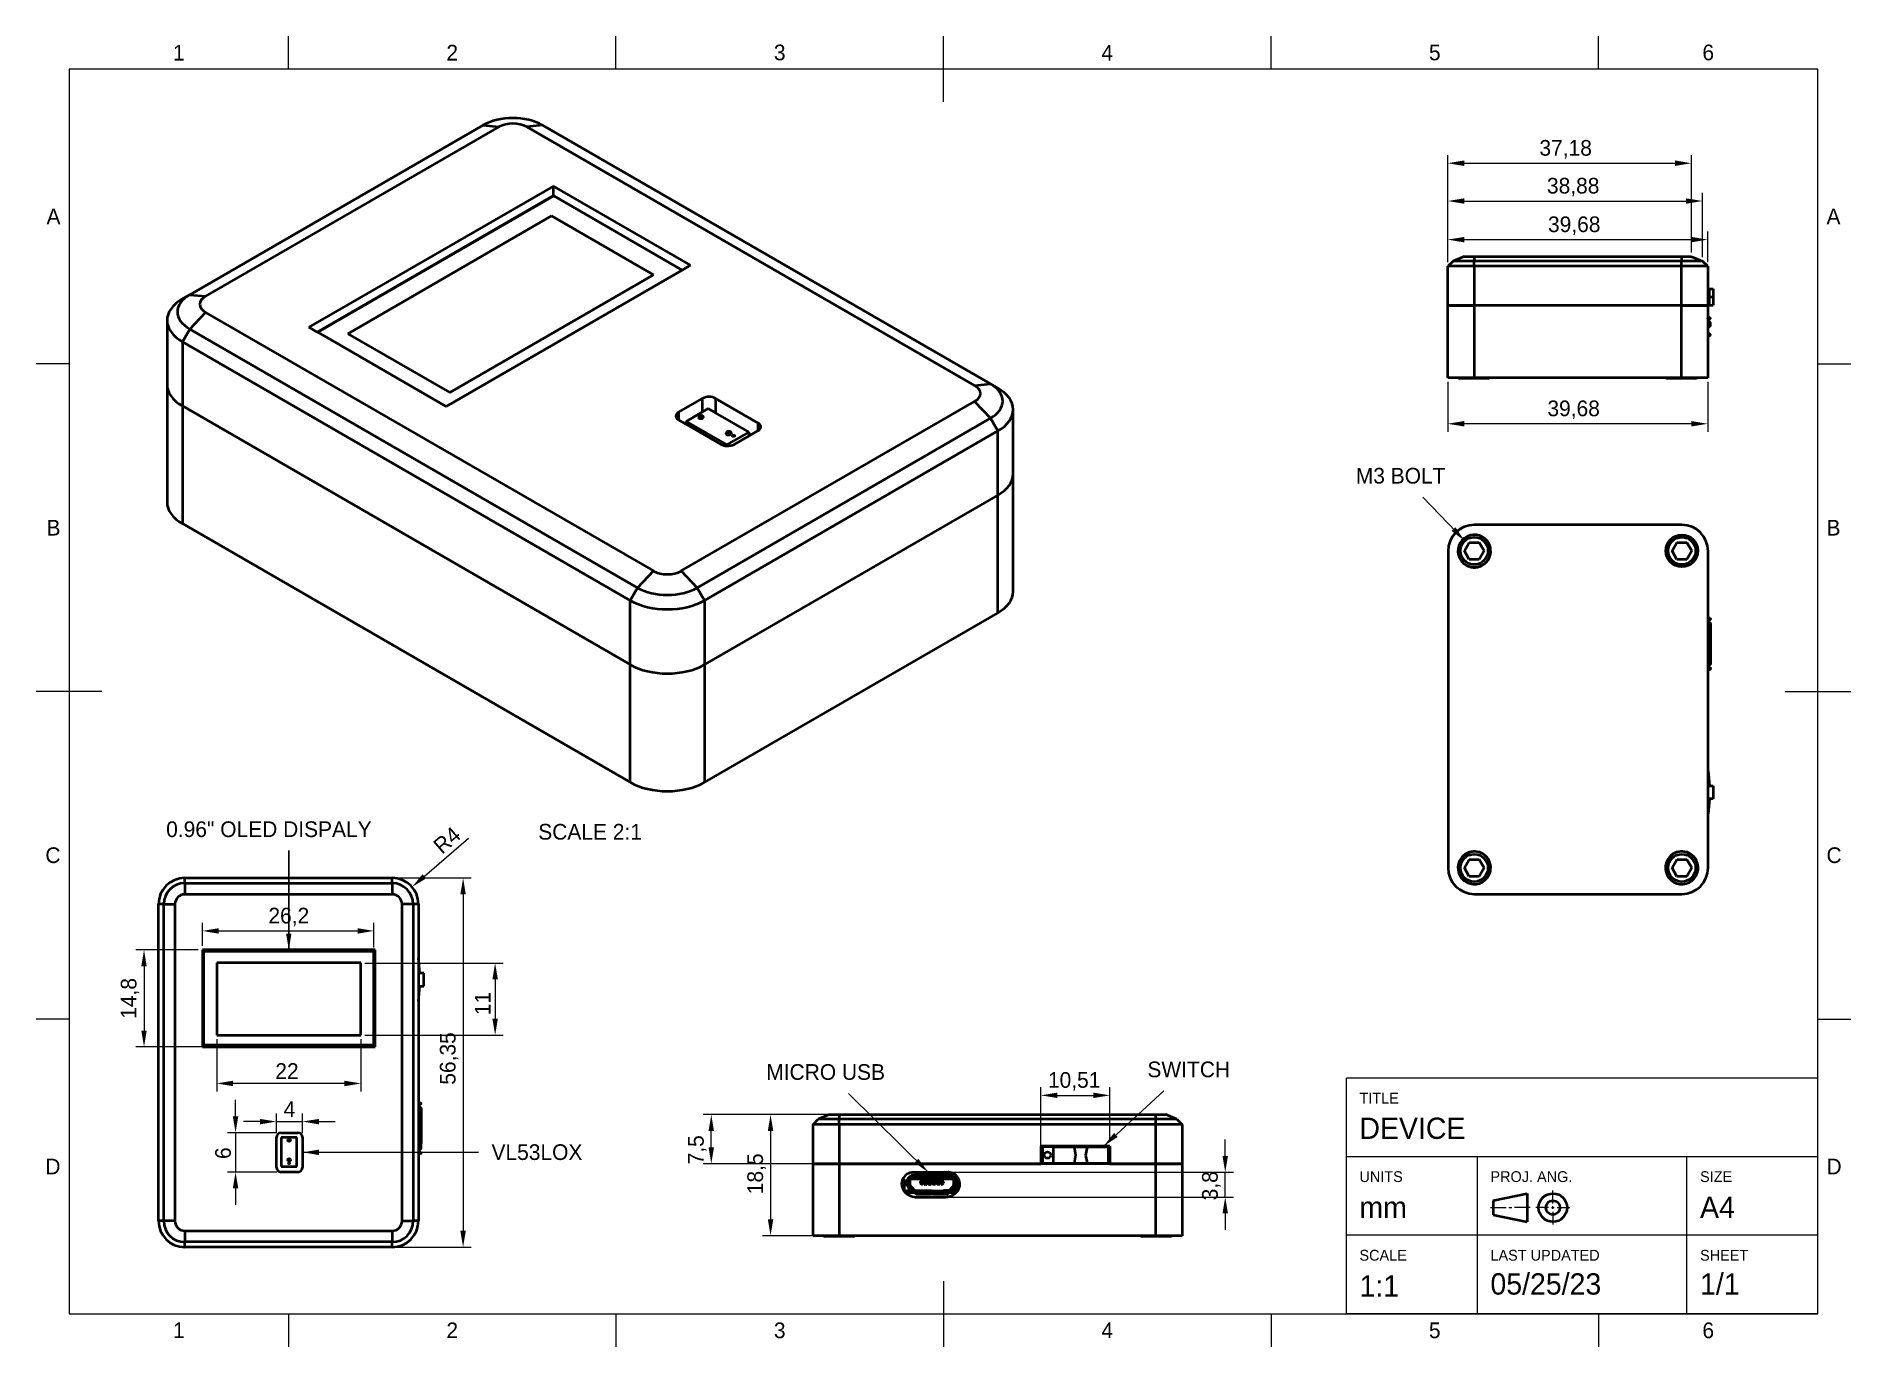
# Model space of a CAD drawing. Header units: millimetres. Extents: x 15 to 292, y 5 to 205.
import ezdxf

# ---------------------------------------------------------------- set-up
doc = ezdxf.new("R2010")
doc.units = ezdxf.units.MM
for name, color, linetype in [('Annotations', 7, 'Continuous'), ('Border', 7, 'Continuous'), ('Geometries', 7, 'Continuous')]:
    doc.layers.add(name, color=color, linetype=linetype)
doc.styles.add('Shapr1', font='txt', dxfattribs={"height": 2.3925})
doc.styles.add('Shapr2', font='txt', dxfattribs={"height": 2.3925})
doc.styles.add('Shapr4', font='txt', dxfattribs={"height": 2.3925})
doc.styles.add('Shapr5', font='txt', dxfattribs={"height": 1.19625})
doc.styles.add('Shapr6', font='txt', dxfattribs={"height": 2.3925})
doc.styles.add('Shapr8', font='txt', dxfattribs={"height": 2.3925})
doc.dimstyles.new('ISO-25', dxfattribs={"dimtxt": 2.5, "dimasz": 2.5, "dimexe": 1.25, "dimexo": 0.625, "dimtad": 1, "dimtxsty": 'Standard', "dimcen": 2.5, "dimadec": 0, "dimazin": 0, "dimtfac": 1, "dimtmove": 0, "dimatfit": 3, "dimfxl": 1, "dimarcsym": 0})

msp = doc.modelspace()

# ---------------------------------------------------------------- texts
at = {"layer": 'Annotations', "linetype": 'Continuous', "lineweight": 15, "char_height": 1.79438, "width": 84.66672, "attachment_point": 4}
for s, insert in [('{\\fSF-Mono-Regular-Extended.ttf|b0|i0|c0|p0;\\H1.333333x;M3 BOLT}', (216.443, 137.918)), ('{\\fSF-Mono-Regular-Extended.ttf|b0|i0|c0|p0;\\H1.333333x;0.96" OLED DISPALY}', (34.831, 83.964)), ('{\\fSF-Mono-Regular-Extended.ttf|b0|i0|c0|p0;\\H1.333333x;MICRO USB}', (126.444, 46.909)), ('{\\fSF-Mono-Regular-Extended.ttf|b0|i0|c0|p0;\\H1.333333x;SWITCH}', (184.634, 47.308)), ('{\\fSF-Mono-Regular-Extended.ttf|b0|i0|c0|p0;\\H1.333333x;VL53LOX}', (84.497, 34.679))]:
    msp.add_mtext(s, dxfattribs=dict(at, insert=insert))
at = {"layer": 'Annotations', "linetype": 'Continuous', "lineweight": 40, "insert": (99.547, 84.787), "char_height": 2.3925, "width": 1000, "attachment_point": 2, "style": 'Shapr5'}
msp.add_mtext('SCALE 2:1', dxfattribs=at)
at = {"layer": 'Border', "linetype": 'Continuous', "lineweight": 15, "char_height": 2.393, "width": 2.3925, "style": 'Shapr8'}
for s, insert, attachment_point in [('1', (36.75, 201.304), 8), ('2', (78.5, 201.304), 8), ('3', (128.5, 201.304), 8), ('4', (178.5, 201.304), 8), ('5', (228.5, 201.304), 8), ('6', (270.25, 201.304), 8), ('A', (18.696, 177.5), 6), ('A', (288.304, 177.5), 4), ('B', (18.696, 130), 6), ('B', (288.304, 130), 4), ('C', (18.696, 80), 6), ('C', (288.304, 80), 4), ('D', (18.696, 32.5), 6), ('D', (288.304, 32.5), 4), ('1', (36.75, 8.696), 2), ('2', (78.5, 8.696), 2), ('3', (128.5, 8.696), 2), ('4', (178.5, 8.696), 2), ('5', (228.5, 8.696), 2), ('6', (270.25, 8.696), 2)]:
    msp.add_mtext(s, dxfattribs=dict(at, insert=insert, attachment_point=attachment_point))
at = {"layer": 'Border', "linetype": 'Continuous', "lineweight": 15, "attachment_point": 1, "style": 'Shapr1'}
for s, insert, char_height in [('TITLE', (217, 43.75), 1.65), ('DEVICE', (217, 39.965), 3.25), ('UNITS', (217, 31.783), 1.65), ('PROJ. ANG.', (237, 31.783), 1.65), ('SIZE', (269, 31.783), 1.65), ('A4', (269, 27.9), 3.25), ('mm', (217, 27.9), 3.25), ('SCALE', (217, 19.783), 1.65), ('LAST UPDATED', (237, 19.783), 1.65), ('SHEET', (269, 19.783), 1.65), ('1:1', (217, 15.9), 3.25), ('05/25/23', (237, 16.204), 3.25), ('1/1', (269, 16.204), 3.25)]:
    msp.add_mtext(s, dxfattribs=dict(at, insert=insert, char_height=char_height))

# ---------------------------------------------------------------- blocks, each defined once
blk = doc.blocks.new('*D2')
at = {"layer": 'Annotations', "color": 0, "linetype": 'Continuous', "lineweight": 15}
for p, q in [((69.96, 76.54), (81.41, 76.54)), ((80.16, 74.04), (80.16, 22.69)), ((69.96, 20.19), (81.41, 20.19))]:
    blk.add_line(p, q, dxfattribs=at)
at = {"layer": 'Annotations', "color": 0}
for points in [[(80.57, 74.04), (79.74, 74.04), (80.16, 76.54)], [(79.74, 22.69), (80.57, 22.69), (80.16, 20.19)]]:
    blk.add_solid(points, dxfattribs=at)
at = {"layer": 'Defpoints', "color": 0}
for p in [(69.34, 76.54), (69.34, 20.19), (80.16, 20.19)]:
    blk.add_point(p, dxfattribs=at)
at = {"layer": 'Annotations', "color": 0, "lineweight": 15, "insert": (78.03, 48.99), "char_height": 2.393, "attachment_point": 5, "rotation": 90, "style": 'Shapr4'}
blk.add_mtext('\\A1;56,35', dxfattribs=at)
blk = doc.blocks.new('*D3')
at = {"layer": 'Annotations', "color": 0, "linetype": 'Continuous', "lineweight": 15}
for p, q in [((39.72, 65.56), (30.2, 65.56)), ((31.45, 63.06), (31.45, 53.26)), ((40.74, 50.76), (30.2, 50.76))]:
    blk.add_line(p, q, dxfattribs=at)
at = {"layer": 'Annotations', "color": 0}
for points in [[(31.86, 63.06), (31.03, 63.06), (31.45, 65.56)], [(31.03, 53.26), (31.86, 53.26), (31.45, 50.76)]]:
    blk.add_solid(points, dxfattribs=at)
at = {"layer": 'Defpoints', "color": 0}
for p in [(40.35, 65.56), (31.45, 50.76), (41.36, 50.76)]:
    blk.add_point(p, dxfattribs=at)
at = {"layer": 'Annotations', "color": 0, "lineweight": 15, "insert": (29.32, 58.16), "char_height": 2.393, "attachment_point": 5, "rotation": 90, "style": 'Shapr4'}
blk.add_mtext('\\A1;14,8', dxfattribs=at)
blk = doc.blocks.new('*D4')
at = {"layer": 'Annotations', "color": 0, "linetype": 'Continuous', "lineweight": 15}
for p, q in [((136.96, 40.43), (125.85, 40.43)), ((127.1, 37.93), (127.1, 24.43)), ((139.3, 21.93), (125.85, 21.93))]:
    blk.add_line(p, q, dxfattribs=at)
at = {"layer": 'Annotations', "color": 0}
for points in [[(127.51, 37.93), (126.68, 37.93), (127.1, 40.43)], [(126.68, 24.43), (127.51, 24.43), (127.1, 21.93)]]:
    blk.add_solid(points, dxfattribs=at)
at = {"layer": 'Defpoints', "color": 0}
for p in [(137.58, 40.43), (127.1, 21.93), (139.92, 21.93)]:
    blk.add_point(p, dxfattribs=at)
at = {"layer": 'Annotations', "color": 0, "lineweight": 15, "insert": (124.97, 31.39), "char_height": 2.393, "attachment_point": 5, "rotation": 90, "style": 'Shapr6'}
blk.add_mtext('\\A1;18,5', dxfattribs=at)
blk = doc.blocks.new('*D5')
at = {"layer": 'Annotations', "color": 0, "linetype": 'Continuous', "lineweight": 15}
for p, q in [((196.51, 34.13), (196.51, 36.63)), ((153.72, 31.63), (197.76, 31.63)), ((196.51, 27.83), (196.51, 31.63)), ((154.26, 27.83), (197.76, 27.83)), ((196.51, 25.33), (196.51, 22.83))]:
    blk.add_line(p, q, dxfattribs=at)
at = {"layer": 'Annotations', "color": 0}
for points in [[(196.09, 34.13), (196.93, 34.13), (196.51, 31.63)], [(196.93, 25.33), (196.09, 25.33), (196.51, 27.83)]]:
    blk.add_solid(points, dxfattribs=at)
at = {"layer": 'Defpoints', "color": 0}
for p in [(153.09, 31.63), (196.51, 31.63), (153.64, 27.83)]:
    blk.add_point(p, dxfattribs=at)
at = {"layer": 'Annotations', "color": 0, "lineweight": 15, "insert": (194.39, 29.56), "char_height": 2.393, "attachment_point": 5, "rotation": 90, "style": 'Shapr6'}
blk.add_mtext('\\A1;3,8', dxfattribs=at)
blk = doc.blocks.new('*D6')
at = {"layer": 'Annotations', "color": 0, "linetype": 'Continuous', "lineweight": 15}
for p, q in [((136.96, 40.43), (116.8, 40.43)), ((118.05, 35.43), (118.05, 37.93)), ((136.96, 32.93), (116.8, 32.93))]:
    blk.add_line(p, q, dxfattribs=at)
at = {"layer": 'Annotations', "color": 0}
for points in [[(118.46, 37.93), (117.63, 37.93), (118.05, 40.43)], [(117.63, 35.43), (118.46, 35.43), (118.05, 32.93)]]:
    blk.add_solid(points, dxfattribs=at)
at = {"layer": 'Defpoints', "color": 0}
for p in [(118.05, 40.43), (137.58, 40.43), (137.58, 32.93)]:
    blk.add_point(p, dxfattribs=at)
at = {"layer": 'Annotations', "color": 0, "lineweight": 15, "insert": (115.92, 35.05), "char_height": 2.393, "attachment_point": 5, "rotation": 90, "style": 'Shapr6'}
blk.add_mtext('\\A1;7,5', dxfattribs=at)
blk = doc.blocks.new('*D7')
at = {"layer": 'Annotations', "color": 0, "linetype": 'Continuous', "lineweight": 15}
for p, q in [((168.38, 35.34), (168.38, 44.61)), ((178.88, 36.25), (178.88, 44.61)), ((170.88, 43.36), (176.38, 43.36))]:
    blk.add_line(p, q, dxfattribs=at)
at = {"layer": 'Annotations', "color": 0}
for points in [[(170.88, 43.78), (170.88, 42.95), (168.38, 43.36)], [(176.38, 42.95), (176.38, 43.78), (178.88, 43.36)]]:
    blk.add_solid(points, dxfattribs=at)
at = {"layer": 'Defpoints', "color": 0}
for p in [(178.88, 43.36), (168.38, 34.71), (178.88, 35.63)]:
    blk.add_point(p, dxfattribs=at)
at = {"layer": 'Annotations', "color": 0, "lineweight": 15, "insert": (173.45, 45.49), "char_height": 2.393, "attachment_point": 5, "style": 'Shapr6'}
blk.add_mtext('\\A1;10,51', dxfattribs=at)
blk = doc.blocks.new('*D8')
at = {"layer": 'Annotations', "color": 0, "linetype": 'Continuous', "lineweight": 15}
for p, q in [((230.49, 152.27), (230.49, 144.61)), ((270.17, 152.27), (270.17, 144.61)), ((267.67, 145.86), (232.99, 145.86))]:
    blk.add_line(p, q, dxfattribs=at)
at = {"layer": 'Annotations', "color": 0}
for points in [[(232.99, 146.28), (232.99, 145.45), (230.49, 145.86)], [(267.67, 145.45), (267.67, 146.28), (270.17, 145.86)]]:
    blk.add_solid(points, dxfattribs=at)
at = {"layer": 'Defpoints', "color": 0}
for p in [(230.49, 152.89), (270.17, 152.89), (230.49, 145.86)]:
    blk.add_point(p, dxfattribs=at)
at = {"layer": 'Annotations', "color": 0, "lineweight": 15, "insert": (249.7, 147.99), "char_height": 2.393, "attachment_point": 5, "style": 'Shapr2'}
blk.add_mtext('\\A1;39,68', dxfattribs=at)
blk = doc.blocks.new('*D9')
at = {"layer": 'Annotations', "color": 0, "linetype": 'Continuous', "lineweight": 15}
blk.add_line((74.25, 76.8), (80.97, 82.64), dxfattribs=at)
at = {"layer": 'Annotations', "color": 0}
blk.add_solid([(73.97, 77.11), (74.52, 76.48), (72.36, 75.16)], dxfattribs=at)
at = {"layer": 'Defpoints', "color": 0}
for p in [(72.36, 75.16), (69.34, 72.54)]:
    blk.add_point(p, dxfattribs=at)
at = {"layer": 'Annotations', "color": 0, "lineweight": 15, "insert": (77.7, 82.31), "char_height": 2.393, "attachment_point": 5, "rotation": 40.9664, "style": 'Shapr4'}
blk.add_mtext('\\A1;R4', dxfattribs=at)
blk = doc.blocks.new('*D10')
at = {"layer": 'Annotations', "color": 0, "linetype": 'Continuous', "lineweight": 15}
for p, q in [((40.35, 66.19), (40.35, 69.71)), ((66.55, 65.94), (66.55, 69.71)), ((42.85, 68.46), (64.05, 68.46))]:
    blk.add_line(p, q, dxfattribs=at)
at = {"layer": 'Annotations', "color": 0}
for points in [[(42.85, 68.87), (42.85, 68.04), (40.35, 68.46)], [(64.05, 68.04), (64.05, 68.87), (66.55, 68.46)]]:
    blk.add_solid(points, dxfattribs=at)
at = {"layer": 'Defpoints', "color": 0}
for p in [(66.55, 68.46), (40.35, 65.56), (66.55, 65.31)]:
    blk.add_point(p, dxfattribs=at)
at = {"layer": 'Annotations', "color": 0, "lineweight": 15, "insert": (53.55, 70.58), "char_height": 2.393, "attachment_point": 5, "style": 'Shapr4'}
blk.add_mtext('\\A1;26,2', dxfattribs=at)
blk = doc.blocks.new('*D11')
at = {"layer": 'Annotations', "color": 0, "linetype": 'Continuous', "lineweight": 15}
for p, q in [((42.55, 51.94), (42.55, 43.93)), ((64.55, 51.94), (64.55, 43.93)), ((62.05, 45.18), (45.05, 45.18))]:
    blk.add_line(p, q, dxfattribs=at)
at = {"layer": 'Annotations', "color": 0}
for points in [[(45.05, 45.6), (45.05, 44.76), (42.55, 45.18)], [(62.05, 44.76), (62.05, 45.6), (64.55, 45.18)]]:
    blk.add_solid(points, dxfattribs=at)
at = {"layer": 'Defpoints', "color": 0}
for p in [(42.55, 52.56), (64.55, 52.56), (42.55, 45.18)]:
    blk.add_point(p, dxfattribs=at)
at = {"layer": 'Annotations', "color": 0, "lineweight": 15, "insert": (53.27, 47.07), "char_height": 2.393, "attachment_point": 5, "style": 'Shapr4'}
blk.add_mtext('\\A1;22', dxfattribs=at)
blk = doc.blocks.new('*D12')
at = {"layer": 'Annotations', "color": 0, "linetype": 'Continuous', "lineweight": 15}
for p, q in [((65.17, 63.56), (86.3, 63.56)), ((85.05, 61.06), (85.05, 55.06)), ((65.17, 52.56), (86.3, 52.56))]:
    blk.add_line(p, q, dxfattribs=at)
at = {"layer": 'Annotations', "color": 0}
for points in [[(85.47, 61.06), (84.63, 61.06), (85.05, 63.56)], [(84.63, 55.06), (85.47, 55.06), (85.05, 52.56)]]:
    blk.add_solid(points, dxfattribs=at)
at = {"layer": 'Defpoints', "color": 0}
for p in [(64.55, 63.56), (64.55, 52.56), (85.05, 52.56)]:
    blk.add_point(p, dxfattribs=at)
at = {"layer": 'Annotations', "color": 0, "lineweight": 15, "insert": (83.15, 57.38), "char_height": 2.393, "attachment_point": 5, "rotation": 90, "style": 'Shapr4'}
blk.add_mtext('\\A1;11', dxfattribs=at)
blk = doc.blocks.new('*D13')
at = {"layer": 'Annotations', "color": 0, "linetype": 'Continuous', "lineweight": 15}
for p, q in [((49.15, 39.36), (46.65, 39.36)), ((51.65, 37.59), (51.65, 40.61)), ((51.65, 39.36), (55.65, 39.36)), ((55.65, 37.59), (55.65, 40.61)), ((58.15, 39.36), (60.65, 39.36))]:
    blk.add_line(p, q, dxfattribs=at)
at = {"layer": 'Annotations', "color": 0}
for points in [[(49.15, 38.94), (49.15, 39.77), (51.65, 39.36)], [(58.15, 39.77), (58.15, 38.94), (55.65, 39.36)]]:
    blk.add_solid(points, dxfattribs=at)
at = {"layer": 'Defpoints', "color": 0}
for p in [(55.65, 39.36), (51.65, 36.96), (55.65, 36.96)]:
    blk.add_point(p, dxfattribs=at)
at = {"layer": 'Annotations', "color": 0, "lineweight": 15, "insert": (53.65, 41.25), "char_height": 2.393, "attachment_point": 5, "style": 'Shapr4'}
blk.add_mtext('\\A1;4', dxfattribs=at)
blk = doc.blocks.new('*D14')
at = {"layer": 'Annotations', "color": 0, "linetype": 'Continuous', "lineweight": 15}
for p, q in [((45.42, 40.16), (45.42, 42.66)), ((51.72, 37.66), (44.17, 37.66)), ((45.42, 37.66), (45.42, 31.66)), ((51.72, 31.66), (44.17, 31.66)), ((45.42, 29.16), (45.42, 26.66))]:
    blk.add_line(p, q, dxfattribs=at)
at = {"layer": 'Annotations', "color": 0}
for points in [[(45, 40.16), (45.84, 40.16), (45.42, 37.66)], [(45.84, 29.16), (45, 29.16), (45.42, 31.66)]]:
    blk.add_solid(points, dxfattribs=at)
at = {"layer": 'Defpoints', "color": 0}
for p in [(52.35, 37.66), (45.42, 31.66), (52.35, 31.66)]:
    blk.add_point(p, dxfattribs=at)
at = {"layer": 'Annotations', "color": 0, "lineweight": 15, "insert": (43.53, 34.54), "char_height": 2.393, "attachment_point": 5, "rotation": 90, "style": 'Shapr4'}
blk.add_mtext('\\A1;6', dxfattribs=at)
blk = doc.blocks.new('*D15')
at = {"layer": 'Annotations', "color": 0, "linetype": 'Continuous', "lineweight": 15}
for p, q in [((230.49, 170.52), (230.49, 175.22)), ((270.17, 170.52), (270.17, 175.22)), ((232.99, 173.97), (267.67, 173.97))]:
    blk.add_line(p, q, dxfattribs=at)
at = {"layer": 'Annotations', "color": 0}
for points in [[(232.99, 174.38), (232.99, 173.55), (230.49, 173.97)], [(267.67, 173.55), (267.67, 174.38), (270.17, 173.97)]]:
    blk.add_solid(points, dxfattribs=at)
at = {"layer": 'Defpoints', "color": 0}
for p in [(270.17, 173.97), (230.49, 169.89), (270.17, 169.89)]:
    blk.add_point(p, dxfattribs=at)
at = {"layer": 'Annotations', "color": 0, "lineweight": 15, "insert": (249.79, 176.09), "char_height": 2.393, "attachment_point": 5, "style": 'Shapr2'}
blk.add_mtext('\\A1;39,68', dxfattribs=at)
blk = doc.blocks.new('*D16')
at = {"layer": 'Annotations', "color": 0, "linetype": 'Continuous', "lineweight": 15}
for p, q in [((230.49, 170.52), (230.49, 186.88)), ((232.99, 185.63), (265.17, 185.63)), ((267.67, 172.02), (267.67, 186.88))]:
    blk.add_line(p, q, dxfattribs=at)
at = {"layer": 'Annotations', "color": 0}
for points in [[(232.99, 186.05), (232.99, 185.21), (230.49, 185.63)], [(265.17, 185.21), (265.17, 186.05), (267.67, 185.63)]]:
    blk.add_solid(points, dxfattribs=at)
at = {"layer": 'Defpoints', "color": 0}
for p in [(267.67, 185.63), (230.49, 169.89), (267.67, 171.39)]:
    blk.add_point(p, dxfattribs=at)
at = {"layer": 'Annotations', "color": 0, "lineweight": 15, "insert": (248.48, 187.75), "char_height": 2.393, "attachment_point": 5, "style": 'Shapr2'}
blk.add_mtext('\\A1;37,18', dxfattribs=at)
blk = doc.blocks.new('*D17')
at = {"layer": 'Annotations', "color": 0, "linetype": 'Continuous', "lineweight": 15}
for p, q in [((230.49, 170.52), (230.49, 181.11)), ((269.37, 171.31), (269.37, 181.11)), ((232.99, 179.86), (266.87, 179.86))]:
    blk.add_line(p, q, dxfattribs=at)
at = {"layer": 'Annotations', "color": 0}
for points in [[(232.99, 180.27), (232.99, 179.44), (230.49, 179.86)], [(266.87, 179.44), (266.87, 180.27), (269.37, 179.86)]]:
    blk.add_solid(points, dxfattribs=at)
at = {"layer": 'Defpoints', "color": 0}
for p in [(269.37, 179.86), (230.49, 169.89), (269.37, 170.68)]:
    blk.add_point(p, dxfattribs=at)
at = {"layer": 'Annotations', "color": 0, "lineweight": 15, "insert": (249.63, 181.98), "char_height": 2.393, "attachment_point": 5, "style": 'Shapr2'}
blk.add_mtext('\\A1;38,88', dxfattribs=at)
blk = doc.blocks.new('*U18')
at = {"layer": 'Border', "linetype": 'Continuous', "lineweight": 15}
for p, q in [((287, 46), (215, 46)), ((215, 10), (215, 46)), ((287, 10), (287, 46)), ((287, 34), (215, 34)), ((235, 10), (235, 34)), ((267, 10), (267, 34)), ((246.53, 26.88), (246.53, 28.83)), ((237, 26.23), (239.38, 26.23)), ((239.82, 26.23), (240.25, 26.23)), ((243.07, 26.23), (240.68, 26.23)), ((245.88, 26.23), (243.93, 26.23)), ((246.32, 26.23), (246.75, 26.23)), ((246.53, 26.02), (246.53, 26.45)), ((246.53, 25.58), (246.53, 23.63)), ((247.18, 26.23), (249.13, 26.23)), ((287, 22), (215, 22)), ((287, 10), (215, 10))]:
    blk.add_line(p, q, dxfattribs=at)
at = {"layer": 'Border', "linetype": 'Continuous', "lineweight": 40}
for p, q in [((237.43, 27.32), (242.63, 28.4)), ((242.63, 28.4), (242.63, 24.07)), ((237.43, 27.32), (237.43, 25.15)), ((237.43, 25.15), (242.63, 24.07))]:
    blk.add_line(p, q, dxfattribs=at)
for radius in [2.17, 1.08]:
    blk.add_circle((246.53, 26.23), radius, dxfattribs=at)

# ---------------------------------------------------------------- dimensions: what is measured, and where the dimension line sits
at = {"layer": 'Annotations', "linetype": 'Continuous', "lineweight": 15}
for base, p1, p2, override, picture, middle in [((267.667524719, 185.629009751), (230.492524719, 169.891205597), (267.667524719, 171.391205597), {"dimscale": 1, "dimgap": 0.7, "dimdec": 2, "dimlfac": 1, "dimrnd": 0.01, "dimzin": 8, "dimdsep": 44, "dimtxsty": 'Shapr2', "dimse1": 0, "dimse2": 0, "dimadec": 2, "dimtol": 0, "dimlim": 0, "dimtp": 0, "dimtm": 0, "dimtfac": 0.6, "dimtdec": 8, "dimfrac": 2, "dimtolj": 1, "dimlwd": 15, "dimlwe": 15}, '*D16', (248.475271357, 185.629009751)), ((269.375, 179.857), (230.493, 169.891), (269.375, 170.684), {"dimscale": 1, "dimgap": 0.7, "dimdec": 2, "dimlfac": 1, "dimrnd": 0.01, "dimzin": 8, "dimdsep": 44, "dimtxsty": 'Shapr2', "dimse1": 0, "dimse2": 0, "dimadec": 2, "dimtol": 0, "dimlim": 0, "dimtp": 0, "dimtm": 0, "dimtfac": 0.6, "dimtdec": 8, "dimfrac": 2, "dimtolj": 1, "dimlwd": 15, "dimlwe": 15}, '*D17', (249.628, 179.857)), ((270.167524719, 173.967005852), (230.492524719, 169.891205597), (270.167524719, 169.891205597), {"dimscale": 1, "dimgap": 0.7, "dimdec": 2, "dimlfac": 1, "dimrnd": 0.01, "dimzin": 8, "dimdsep": 44, "dimtxsty": 'Shapr2', "dimse1": 0, "dimse2": 0, "dimadec": 2, "dimtol": 0, "dimlim": 0, "dimtp": 0, "dimtm": 0, "dimtfac": 0.6, "dimtdec": 8, "dimfrac": 2, "dimtolj": 1, "dimlwd": 15, "dimlwe": 15}, '*D15', (249.794898033, 173.967005852)), ((66.55, 68.455), (40.35, 65.563), (66.55, 65.313), {"dimscale": 1, "dimgap": 0.7, "dimdec": 2, "dimlfac": 1, "dimrnd": 0.01, "dimzin": 8, "dimdsep": 44, "dimtxsty": 'Shapr4', "dimse1": 0, "dimse2": 0, "dimadec": 2, "dimtol": 0, "dimlim": 0, "dimtp": 0, "dimtm": 0, "dimtfac": 0.6, "dimtdec": 8, "dimfrac": 2, "dimtolj": 1, "dimlwd": 15, "dimlwe": 15}, '*D10', (53.545, 68.455)), ((178.883, 43.365), (168.375, 34.714), (178.883, 35.629), {"dimscale": 1, "dimgap": 0.7, "dimdec": 2, "dimlfac": 1, "dimrnd": 0.01, "dimzin": 8, "dimdsep": 44, "dimtxsty": 'Shapr6', "dimse1": 0, "dimse2": 0, "dimadec": 2, "dimtol": 0, "dimlim": 0, "dimtp": 0, "dimtm": 0, "dimtfac": 0.6, "dimtdec": 8, "dimfrac": 2, "dimtolj": 1, "dimlwd": 15, "dimlwe": 15}, '*D7', (173.452, 43.365))]:
    dim = msp.add_linear_dim(base=base, p1=p1, p2=p2, dimstyle='ISO-25', override=override, dxfattribs=at)
    dim.commit()
    dim.dimension.update_dxf_attribs({"geometry": picture, "text_midpoint": middle, "dimtype": 160})
for base, p1, p2, angle, override, picture, middle in [((230.492524719, 145.864595427), (270.167524719, 152.891205597), (230.492524719, 152.891205597), 0, {"dimscale": 1, "dimgap": 0.7, "dimdec": 2, "dimlfac": 1, "dimrnd": 0.01, "dimzin": 8, "dimdsep": 44, "dimtxsty": 'Shapr2', "dimse1": 0, "dimse2": 0, "dimadec": 2, "dimtol": 0, "dimlim": 0, "dimtp": 0, "dimtm": 0, "dimtfac": 0.6, "dimtdec": 8, "dimfrac": 2, "dimtolj": 1, "dimlwd": 15, "dimlwe": 15}, '*D8', (249.695808649, 145.864595427)), ((80.157, 20.188), (69.337, 76.538), (69.337, 20.188), 90, {"dimscale": 1, "dimgap": 0.7, "dimdec": 2, "dimlfac": 1, "dimrnd": 0.01, "dimzin": 8, "dimdsep": 44, "dimtxsty": 'Shapr4', "dimse1": 0, "dimse2": 0, "dimadec": 2, "dimtol": 0, "dimlim": 0, "dimtp": 0, "dimtm": 0, "dimtfac": 0.6, "dimtdec": 8, "dimfrac": 2, "dimtolj": 1, "dimlwd": 15, "dimlwe": 15}, '*D2', (80.157, 48.987)), ((31.446, 50.763), (40.35, 65.563), (41.363, 50.763), 270, {"dimscale": 1, "dimgap": 0.7, "dimdec": 2, "dimlfac": 1, "dimrnd": 0.01, "dimzin": 8, "dimdsep": 44, "dimtxsty": 'Shapr4', "dimse1": 0, "dimse2": 0, "dimadec": 2, "dimtol": 0, "dimlim": 0, "dimtp": 0, "dimtm": 0, "dimtfac": 0.6, "dimtdec": 8, "dimfrac": 2, "dimtolj": 1, "dimlwd": 15, "dimlwe": 15}, '*D3', (31.446, 58.163)), ((85.05, 52.563), (64.55, 63.563), (64.55, 52.563), 270, {"dimscale": 1, "dimgap": 0.7, "dimdec": 2, "dimlfac": 1, "dimrnd": 0.01, "dimzin": 8, "dimdsep": 44, "dimtxsty": 'Shapr4', "dimse1": 0, "dimse2": 0, "dimadec": 2, "dimtol": 0, "dimlim": 0, "dimtp": 0, "dimtm": 0, "dimtfac": 0.6, "dimtdec": 8, "dimfrac": 2, "dimtolj": 1, "dimlwd": 15, "dimlwe": 15}, '*D12', (85.05, 57.379)), ((42.55, 45.179), (64.55, 52.563), (42.55, 52.563), 180, {"dimscale": 1, "dimgap": 0.7, "dimdec": 2, "dimlfac": 1, "dimrnd": 0.01, "dimzin": 8, "dimdsep": 44, "dimtxsty": 'Shapr4', "dimse1": 0, "dimse2": 0, "dimadec": 2, "dimtol": 0, "dimlim": 0, "dimtp": 0, "dimtm": 0, "dimtfac": 0.6, "dimtdec": 8, "dimfrac": 2, "dimtolj": 1, "dimlwd": 15, "dimlwe": 15}, '*D11', (53.269, 45.179)), ((45.421, 31.663), (52.35, 37.663), (52.35, 31.663), 90, {"dimscale": 1, "dimgap": 0.7, "dimdec": 2, "dimlfac": 1, "dimrnd": 0.01, "dimzin": 8, "dimdsep": 44, "dimtxsty": 'Shapr4', "dimse1": 0, "dimse2": 0, "dimadec": 2, "dimtol": 0, "dimlim": 0, "dimtp": 0, "dimtm": 0, "dimtfac": 0.6, "dimtdec": 8, "dimfrac": 2, "dimtolj": 1, "dimlwd": 15, "dimlwe": 15}, '*D14', (45.421, 34.538)), ((55.65, 39.356), (51.65, 36.963), (55.65, 36.963), 180, {"dimscale": 1, "dimgap": 0.7, "dimdec": 2, "dimlfac": 1, "dimrnd": 0.01, "dimzin": 8, "dimdsep": 44, "dimtxsty": 'Shapr4', "dimse1": 0, "dimse2": 0, "dimadec": 2, "dimtol": 0, "dimlim": 0, "dimtp": 0, "dimtm": 0, "dimtfac": 0.6, "dimtdec": 8, "dimfrac": 2, "dimtolj": 1, "dimlwd": 15, "dimlwe": 15}, '*D13', (53.65, 39.356)), ((118.047, 40.429), (137.582, 32.929), (137.582, 40.429), 270, {"dimscale": 1, "dimgap": 0.7, "dimdec": 2, "dimlfac": 1, "dimrnd": 0.01, "dimzin": 8, "dimdsep": 44, "dimtxsty": 'Shapr6', "dimse1": 0, "dimse2": 0, "dimadec": 2, "dimtol": 0, "dimlim": 0, "dimtp": 0, "dimtm": 0, "dimtfac": 0.6, "dimtdec": 8, "dimfrac": 2, "dimtolj": 1, "dimlwd": 15, "dimlwe": 15}, '*D6', (118.047, 35.051)), ((127.098, 21.929), (137.582, 40.429), (139.922, 21.929), 90, {"dimscale": 1, "dimgap": 0.7, "dimdec": 2, "dimlfac": 1, "dimrnd": 0.01, "dimzin": 8, "dimdsep": 44, "dimtxsty": 'Shapr6', "dimse1": 0, "dimse2": 0, "dimadec": 2, "dimtol": 0, "dimlim": 0, "dimtp": 0, "dimtm": 0, "dimtfac": 0.6, "dimtdec": 8, "dimfrac": 2, "dimtolj": 1, "dimlwd": 15, "dimlwe": 15}, '*D4', (127.098, 31.394)), ((196.511, 31.629), (153.64, 27.829), (153.094, 31.629), 90, {"dimscale": 1, "dimgap": 0.7, "dimdec": 2, "dimlfac": 1, "dimrnd": 0.01, "dimzin": 8, "dimdsep": 44, "dimtxsty": 'Shapr6', "dimse1": 0, "dimse2": 0, "dimadec": 2, "dimtol": 0, "dimlim": 0, "dimtp": 0, "dimtm": 0, "dimtfac": 0.6, "dimtdec": 8, "dimfrac": 2, "dimtolj": 1, "dimlwd": 15, "dimlwe": 15}, '*D5', (196.511, 29.56))]:
    dim = msp.add_linear_dim(base=base, p1=p1, p2=p2, angle=angle, dimstyle='ISO-25', override=override, dxfattribs=at)
    dim.commit()
    dim.dimension.update_dxf_attribs({"geometry": picture, "text_midpoint": middle, "dimtype": 160})
dim = msp.add_radius_dim(center=(69.337, 72.538), mpoint=(72.358, 75.161), dimstyle='ISO-25', override={"dimscale": 1, "dimgap": 0.7, "dimdec": 2, "dimlfac": 1, "dimrnd": 0.01, "dimzin": 8, "dimdsep": 44, "dimtxsty": 'Shapr4', "dimcen": 0, "dimadec": 2, "dimtol": 0, "dimlim": 0, "dimtp": 0, "dimtm": 0, "dimtfac": 0.6, "dimtdec": 8, "dimtofl": 0, "dimfrac": 2, "dimtolj": 1, "dimlwd": 15, "dimlwe": 15}, dxfattribs=at)
dim.commit()
dim.dimension.update_dxf_attribs({"geometry": '*D9', "text_midpoint": (78.941, 80.876), "dimtype": 164})

# ---------------------------------------------------------------- linework, layer by layer
at = {"layer": 'Border', "linetype": 'Continuous', "lineweight": 15}
for p, q in [((53.5, 200), (53.5, 205)), ((103.5, 200), (103.5, 205)), ((153.5, 195), (153.5, 205)), ((203.5, 200), (203.5, 205)), ((253.5, 200), (253.5, 205)), ((287, 200), (20, 200)), ((20, 200), (20, 10)), ((287, 10), (287, 200)), ((20, 155), (15, 155)), ((287, 155), (292, 155)), ((25, 105), (15, 105)), ((282, 105), (292, 105)), ((20, 55), (15, 55)), ((287, 55), (292, 55)), ((153.5, 15), (153.5, 5)), ((20, 10), (287, 10)), ((53.5, 10), (53.5, 5)), ((103.5, 10), (103.5, 5)), ((203.5, 10), (203.5, 5)), ((253.5, 10), (253.5, 5))]:
    msp.add_line(p, q, dxfattribs=at)
at = {"layer": 'Geometries', "linetype": 'Continuous', "lineweight": 40}
for p, q in [((38.426, 165.558), (83.221, 191.42)), ((85.635, 191.181), (40.84, 165.319)), ((83.221, 191.42), (85.635, 191.181)), ((92.292, 191.42), (89.878, 191.181)), ((158.255, 151.704), (89.878, 191.181)), ((92.292, 191.42), (160.669, 151.943)), ((93.961, 182.149), (56.626, 160.593)), ((93.961, 180.679), (57.899, 159.858)), ((94.032, 180.638), (57.969, 159.818)), ((114.892, 170.065), (93.961, 182.149)), ((93.961, 180.679), (93.961, 182.149)), ((113.619, 169.33), (94.032, 180.638)), ((93.678, 177.576), (62.566, 159.614)), ((93.678, 177.575), (62.567, 159.613)), ((109.235, 168.595), (93.678, 177.576)), ((93.678, 177.575), (93.678, 177.576)), ((109.233, 168.594), (93.678, 177.575)), ((77.556, 148.509), (113.619, 169.33)), ((113.619, 169.33), (114.892, 170.065)), ((231.285, 170.684), (230.493, 169.891)), ((234.493, 169.891), (230.493, 169.891)), ((230.493, 163.891), (230.493, 169.891)), ((232.993, 171.391), (231.285, 170.684)), ((234.493, 170.684), (231.285, 170.684)), ((232.993, 171.391), (234.493, 171.391)), ((234.493, 171.391), (266.168, 171.391)), ((234.493, 171.391), (234.493, 170.684)), ((234.493, 169.891), (234.493, 170.684)), ((266.168, 170.684), (234.493, 170.684)), ((266.168, 169.891), (234.493, 169.891)), ((234.493, 169.891), (234.493, 163.891)), ((266.168, 171.391), (266.168, 170.684)), ((266.168, 171.391), (267.668, 171.391)), ((266.168, 169.891), (266.168, 170.684)), ((269.375, 170.684), (266.168, 170.684)), ((266.168, 163.891), (266.168, 169.891)), ((270.168, 169.891), (266.168, 169.891)), ((267.668, 171.391), (269.375, 170.684)), ((270.168, 169.891), (269.375, 170.684)), ((270.168, 169.891), (270.168, 166.462)), ((78.122, 150.632), (109.233, 168.594)), ((109.233, 168.594), (109.235, 168.595)), ((270.168, 166.462), (270.38, 166.462)), ((270.168, 166.462), (270.168, 163.962)), ((270.38, 166.462), (270.403, 165.212)), ((270.38, 166.462), (270.98, 166.462)), ((270.98, 166.462), (270.98, 165.212)), ((38.426, 165.558), (37.304, 164.911)), ((38.426, 165.558), (40.84, 165.319)), ((230.493, 152.891), (230.493, 163.891)), ((234.493, 163.891), (230.493, 163.891)), ((230.493, 163.891), (234.493, 163.891)), ((234.493, 163.891), (234.493, 152.891)), ((266.168, 163.891), (234.493, 163.891)), ((266.168, 163.891), (234.493, 163.891)), ((266.168, 152.891), (266.168, 163.891)), ((266.168, 163.891), (270.168, 163.891)), ((270.168, 163.891), (266.168, 163.891)), ((270.168, 163.962), (270.168, 163.891)), ((270.168, 163.962), (270.38, 163.962)), ((270.168, 163.891), (270.168, 161.933)), ((270.403, 165.212), (270.38, 163.962)), ((270.38, 163.962), (270.98, 163.962)), ((270.403, 165.212), (270.98, 165.212)), ((270.98, 165.212), (270.98, 163.962)), ((34.961, 161.645), (34.961, 151.847)), ((38.426, 160.321), (40.84, 162.869)), ((40.84, 162.869), (109.217, 123.392)), ((270.168, 161.933), (270.225, 162.005)), ((270.168, 161.933), (270.168, 161.912)), ((270.168, 161.912), (270.168, 161.902)), ((270.173, 161.907), (270.168, 161.912)), ((270.168, 161.902), (270.168, 161.627)), ((270.168, 161.627), (270.168, 161.617)), ((270.168, 161.617), (270.168, 161.366)), ((270.168, 161.366), (270.168, 161.365)), ((270.168, 161.366), (270.173, 161.366)), ((270.168, 161.365), (270.168, 161.346)), ((270.225, 161.346), (270.168, 161.346)), ((270.168, 161.346), (270.168, 160.726)), ((270.168, 160.726), (270.225, 160.726)), ((270.168, 160.726), (270.168, 160.707)), ((270.168, 160.707), (270.168, 160.706)), ((270.168, 160.706), (270.168, 159.766)), ((270.173, 160.706), (270.168, 160.706)), ((270.24, 161.992), (270.173, 161.907)), ((270.173, 161.366), (270.24, 161.366)), ((270.24, 160.706), (270.173, 160.706)), ((270.225, 162.005), (270.337, 162.146)), ((270.24, 161.992), (270.225, 162.005)), ((270.365, 162.149), (270.24, 161.992)), ((270.452, 161.824), (270.24, 161.992)), ((270.24, 161.366), (270.452, 161.366)), ((270.452, 160.706), (270.24, 160.706)), ((270.337, 160.906), (270.337, 161.166)), ((270.365, 161.166), (270.337, 161.166)), ((270.365, 160.906), (270.337, 160.906)), ((270.365, 162.149), (270.576, 161.98)), ((270.365, 161.166), (270.365, 160.906)), ((270.576, 161.166), (270.365, 161.166)), ((270.365, 160.906), (270.576, 160.906)), ((270.381, 161.735), (270.452, 161.824)), ((270.381, 161.735), (270.389, 161.729)), ((270.459, 161.818), (270.389, 161.729)), ((270.452, 161.824), (270.576, 161.98)), ((270.452, 161.824), (270.459, 161.818)), ((270.578, 161.966), (270.459, 161.818)), ((270.576, 160.906), (270.576, 161.166)), ((270.576, 161.166), (270.58, 161.166)), ((270.576, 160.906), (270.58, 160.906)), ((270.58, 160.906), (270.58, 161.166)), ((270.58, 161.166), (270.58, 161.166)), ((270.58, 160.906), (270.58, 160.906)), ((38.426, 160.321), (37.304, 158.379)), ((105.681, 118.901), (37.304, 158.379)), ((37.304, 158.379), (37.304, 148.581)), ((106.803, 120.843), (38.426, 160.321)), ((56.626, 160.593), (57.899, 159.858)), ((57.899, 159.858), (57.969, 159.818)), ((57.969, 159.818), (77.556, 148.509)), ((62.566, 159.614), (62.567, 159.613)), ((62.567, 159.613), (78.122, 150.632)), ((270.168, 159.766), (270.168, 159.756)), ((270.168, 159.756), (270.168, 159.48)), ((270.168, 159.48), (270.168, 159.471)), ((270.173, 159.475), (270.168, 159.471)), ((270.168, 159.471), (270.168, 159.449)), ((270.225, 159.378), (270.168, 159.449)), ((270.168, 159.449), (270.168, 152.891)), ((270.173, 159.475), (270.24, 159.39)), ((270.24, 159.39), (270.225, 159.378)), ((270.337, 159.237), (270.225, 159.378)), ((270.24, 159.39), (270.452, 159.558)), ((270.24, 159.39), (270.365, 159.234)), ((270.576, 159.402), (270.365, 159.234)), ((270.381, 159.647), (270.389, 159.653)), ((270.452, 159.558), (270.381, 159.647)), ((270.389, 159.653), (270.459, 159.565)), ((270.452, 159.558), (270.459, 159.565)), ((270.576, 159.402), (270.452, 159.558)), ((270.459, 159.565), (270.578, 159.416)), ((232.115, 152.891), (230.493, 152.891)), ((234.493, 152.891), (232.115, 152.891)), ((236.58, 152.791), (232.38, 152.791)), ((236.845, 152.891), (234.493, 152.891)), ((263.815, 152.891), (236.845, 152.891)), ((266.168, 152.891), (263.815, 152.891)), ((268.28, 152.791), (264.08, 152.791)), ((268.545, 152.891), (266.168, 152.891)), ((270.168, 152.891), (268.545, 152.891)), ((34.961, 151.847), (34.961, 133.884)), ((113.053, 147.611), (116.73, 149.734)), ((116.73, 147.679), (116.73, 149.734)), ((118.71, 149.734), (118.71, 147.532)), ((118.71, 149.734), (125.215, 145.978)), ((158.255, 151.704), (160.669, 151.943)), ((161.79, 151.295), (160.669, 151.943)), ((37.304, 148.581), (105.681, 109.103)), ((37.304, 148.581), (37.304, 130.618)), ((105.681, 109.103), (37.304, 148.581)), ((113.053, 147.611), (113.053, 146.468)), ((113.46, 123.392), (158.255, 149.254)), ((116.73, 147.679), (114.198, 146.217)), ((117.592, 148.177), (116.73, 147.679)), ((118.71, 147.532), (117.592, 148.177)), ((123.815, 144.584), (118.71, 147.532)), ((158.255, 149.254), (160.669, 146.706)), ((164.134, 138.232), (164.134, 148.029)), ((114.184, 145.815), (113.053, 146.468)), ((114.198, 145.823), (114.184, 145.815)), ((114.198, 145.807), (114.184, 145.815)), ((114.198, 145.823), (114.198, 146.217)), ((114.198, 146.217), (120.421, 142.625)), ((114.198, 145.807), (114.198, 145.823)), ((119.558, 142.712), (114.198, 145.807)), ((160.669, 146.706), (115.874, 120.843)), ((161.79, 144.764), (116.995, 118.901)), ((120.421, 142.625), (123.815, 144.584)), ((123.815, 144.337), (123.815, 144.584)), ((123.815, 144.026), (123.815, 144.337)), ((124.084, 144.182), (123.815, 144.337)), ((124.084, 144.182), (123.815, 144.026)), ((125.215, 144.835), (124.084, 144.182)), ((125.215, 144.835), (125.215, 145.978)), ((161.79, 144.764), (160.669, 146.706)), ((161.79, 134.966), (161.79, 144.764)), ((120.421, 142.479), (120.421, 142.625)), ((121.538, 142.712), (123.813, 144.025)), ((123.815, 144.026), (123.813, 144.025)), ((164.134, 120.269), (164.134, 138.232)), ((161.79, 134.966), (116.995, 109.103)), ((161.79, 134.966), (116.995, 109.103)), ((161.79, 117.003), (161.79, 134.966)), ((105.681, 91.14), (37.304, 130.618)), ((266.214, 130.441), (234.539, 130.441)), ((233.026, 126.466), (233.776, 127.765)), ((233.776, 127.765), (235.276, 127.765)), ((235.276, 127.765), (236.026, 126.466)), ((264.726, 126.466), (265.476, 127.765)), ((265.476, 127.765), (266.976, 127.765)), ((266.976, 127.765), (267.726, 126.466)), ((230.539, 126.441), (230.539, 78.091)), ((233.776, 125.167), (233.026, 126.466)), ((235.276, 125.167), (233.776, 125.167)), ((236.026, 126.466), (235.276, 125.167)), ((265.476, 125.167), (264.726, 126.466)), ((266.976, 125.167), (265.476, 125.167)), ((267.726, 126.466), (266.976, 125.167)), ((270.214, 116.058), (270.214, 126.441)), ((109.217, 123.392), (106.803, 120.843)), ((113.46, 123.392), (115.874, 120.843)), ((106.803, 120.843), (105.681, 118.901)), ((116.995, 118.901), (115.874, 120.843)), ((105.681, 109.103), (105.681, 118.901)), ((116.995, 118.901), (116.995, 109.103)), ((161.79, 117.003), (116.995, 91.14)), ((270.214, 116.058), (270.271, 116.129)), ((270.214, 116.036), (270.214, 116.058)), ((270.219, 116.032), (270.214, 116.036)), ((270.214, 116.027), (270.214, 116.036)), ((270.214, 115.751), (270.214, 116.027)), ((270.214, 115.741), (270.214, 115.751)), ((270.214, 115.491), (270.214, 115.741)), ((270.214, 115.481), (270.214, 115.491)), ((270.214, 115.491), (270.427, 115.491)), ((270.435, 115.481), (270.214, 115.481)), ((270.214, 114.791), (270.214, 115.481)), ((270.214, 114.79), (270.214, 114.791)), ((270.214, 114.791), (270.219, 114.791)), ((270.214, 114.771), (270.214, 114.79)), ((270.271, 114.771), (270.214, 114.771)), ((270.214, 112.341), (270.214, 114.771)), ((270.287, 116.117), (270.219, 116.032)), ((270.219, 114.791), (270.287, 114.791)), ((270.271, 116.129), (270.383, 116.27)), ((270.287, 116.117), (270.271, 116.129)), ((270.411, 116.273), (270.287, 116.117)), ((270.498, 115.949), (270.287, 116.117)), ((270.287, 114.791), (270.435, 114.791)), ((270.383, 112.521), (270.383, 114.591)), ((270.411, 114.591), (270.383, 114.591)), ((270.411, 116.273), (270.622, 116.105)), ((270.411, 114.591), (270.411, 112.521)), ((270.622, 114.591), (270.411, 114.591)), ((270.427, 115.86), (270.498, 115.949)), ((270.427, 115.86), (270.435, 115.854)), ((270.427, 115.491), (270.498, 115.491)), ((270.505, 115.942), (270.435, 115.854)), ((270.435, 114.791), (270.435, 115.481)), ((270.505, 115.481), (270.435, 115.481)), ((270.435, 114.791), (270.498, 114.791)), ((270.498, 115.949), (270.622, 116.105)), ((270.498, 115.949), (270.505, 115.942)), ((270.624, 116.091), (270.505, 115.942)), ((270.622, 112.521), (270.622, 114.591)), ((270.622, 114.591), (270.626, 114.591)), ((270.626, 115.291), (270.624, 115.291)), ((270.624, 114.628), (270.624, 115.291)), ((270.626, 115.291), (270.626, 115.291)), ((270.626, 114.591), (270.626, 115.291)), ((270.626, 112.521), (270.626, 114.591)), ((270.214, 112.341), (270.271, 112.341)), ((270.214, 112.322), (270.214, 112.341)), ((270.214, 112.321), (270.214, 112.322)), ((270.214, 112.261), (270.214, 112.321)), ((270.219, 112.321), (270.214, 112.321)), ((270.214, 112.26), (270.214, 112.261)), ((270.214, 112.261), (270.219, 112.261)), ((270.214, 112.241), (270.214, 112.26)), ((270.271, 112.241), (270.214, 112.241)), ((270.214, 109.811), (270.214, 112.241)), ((270.287, 112.321), (270.219, 112.321)), ((270.219, 112.261), (270.287, 112.261)), ((270.435, 112.321), (270.287, 112.321)), ((270.287, 112.261), (270.435, 112.261)), ((270.411, 112.521), (270.383, 112.521)), ((270.383, 109.991), (270.383, 112.061)), ((270.411, 112.061), (270.383, 112.061)), ((270.411, 112.521), (270.622, 112.521)), ((270.411, 112.061), (270.411, 109.991)), ((270.622, 112.061), (270.411, 112.061)), ((270.498, 112.321), (270.435, 112.321)), ((270.435, 112.261), (270.435, 112.321)), ((270.435, 112.261), (270.498, 112.261)), ((270.622, 112.521), (270.626, 112.521)), ((270.622, 109.991), (270.622, 112.061)), ((270.626, 112.061), (270.622, 112.061)), ((270.624, 112.098), (270.624, 112.484)), ((270.626, 112.061), (270.626, 112.521)), ((270.626, 109.991), (270.626, 112.061)), ((105.681, 91.14), (105.681, 109.103)), ((116.995, 109.103), (116.995, 91.14)), ((270.214, 109.811), (270.271, 109.811)), ((270.214, 109.792), (270.214, 109.811)), ((270.214, 109.791), (270.214, 109.792)), ((270.214, 109.101), (270.214, 109.791)), ((270.219, 109.791), (270.214, 109.791)), ((270.214, 109.091), (270.214, 109.101)), ((270.214, 109.101), (270.435, 109.101)), ((270.427, 109.091), (270.214, 109.091)), ((270.214, 108.84), (270.214, 109.091)), ((270.214, 108.83), (270.214, 108.84)), ((270.214, 108.555), (270.214, 108.83)), ((270.214, 108.545), (270.214, 108.555)), ((270.219, 108.549), (270.214, 108.545)), ((270.214, 108.524), (270.214, 108.545)), ((270.271, 108.452), (270.214, 108.524)), ((270.214, 92.869), (270.214, 108.524)), ((270.287, 109.791), (270.219, 109.791)), ((270.219, 108.549), (270.287, 108.465)), ((270.287, 108.465), (270.271, 108.452)), ((270.383, 108.311), (270.271, 108.452)), ((270.435, 109.791), (270.287, 109.791)), ((270.287, 108.465), (270.498, 108.633)), ((270.287, 108.465), (270.411, 108.308)), ((270.411, 109.991), (270.383, 109.991)), ((270.411, 109.991), (270.622, 109.991)), ((270.622, 108.477), (270.411, 108.308)), ((270.498, 109.091), (270.427, 109.091)), ((270.427, 108.722), (270.435, 108.728)), ((270.498, 108.633), (270.427, 108.722)), ((270.498, 109.791), (270.435, 109.791)), ((270.435, 109.101), (270.435, 109.791)), ((270.435, 109.101), (270.505, 109.101)), ((270.435, 108.728), (270.505, 108.639)), ((270.498, 108.633), (270.505, 108.639)), ((270.622, 108.477), (270.498, 108.633)), ((270.505, 108.639), (270.624, 108.491)), ((270.626, 109.991), (270.622, 109.991)), ((270.624, 109.291), (270.624, 109.954)), ((270.626, 109.291), (270.624, 109.291)), ((270.626, 109.291), (270.626, 109.991)), ((270.626, 109.291), (270.626, 109.291)), ((270.214, 86.322), (270.214, 92.869)), ((270.214, 92.869), (270.426, 90.595)), ((270.426, 90.595), (271.026, 90.595)), ((271.026, 90.595), (271.026, 88.595)), ((270.426, 88.595), (270.214, 86.322)), ((270.214, 78.091), (270.214, 86.322)), ((271.026, 88.595), (270.426, 88.595)), ((233.026, 78.066), (233.776, 79.365)), ((233.776, 76.767), (233.026, 78.066)), ((233.776, 79.365), (235.276, 79.365)), ((235.276, 79.365), (236.026, 78.066)), ((236.026, 78.066), (235.276, 76.767)), ((264.726, 78.066), (265.476, 79.365)), ((265.476, 76.767), (264.726, 78.066)), ((265.476, 79.365), (266.976, 79.365)), ((266.976, 79.365), (267.726, 78.066)), ((267.726, 78.066), (266.976, 76.767)), ((37.662, 75.745), (37.662, 76.538)), ((37.662, 76.538), (69.337, 76.538)), ((37.662, 75.745), (69.337, 75.745)), ((37.662, 75.745), (37.662, 74.038)), ((69.337, 75.745), (69.337, 76.538)), ((69.337, 75.745), (69.337, 74.038)), ((235.276, 76.767), (233.776, 76.767)), ((266.976, 76.767), (265.476, 76.767)), ((34.455, 72.538), (33.662, 72.538)), ((33.662, 24.188), (33.662, 72.538)), ((34.455, 24.188), (34.455, 72.538)), ((34.455, 72.538), (36.162, 72.538)), ((36.162, 72.538), (36.162, 24.188)), ((69.337, 74.038), (37.662, 74.038)), ((70.837, 24.188), (70.837, 72.538)), ((72.544, 72.538), (70.837, 72.538)), ((72.544, 72.538), (72.544, 24.188)), ((73.337, 72.538), (72.544, 72.538)), ((73.337, 72.538), (73.337, 64.307)), ((234.539, 74.091), (266.214, 74.091)), ((66.75, 65.563), (40.35, 65.563)), ((40.35, 65.563), (40.35, 50.763)), ((40.55, 65.313), (40.55, 51.063)), ((66.55, 65.313), (40.55, 65.313)), ((66.55, 51.063), (66.55, 65.313)), ((66.75, 50.763), (66.75, 65.563)), ((73.55, 62.033), (73.337, 64.307)), ((73.337, 64.307), (73.337, 57.76)), ((64.55, 63.563), (42.55, 63.563)), ((42.55, 63.563), (42.55, 52.563)), ((64.55, 52.563), (64.55, 63.563)), ((74.15, 62.033), (73.55, 62.033)), ((74.15, 60.033), (74.15, 62.033)), ((73.337, 57.76), (73.55, 60.033)), ((73.55, 60.033), (74.15, 60.033)), ((73.337, 57.76), (73.337, 42.105)), ((40.35, 50.763), (40.55, 50.763)), ((41.363, 50.763), (40.55, 51.063)), ((40.55, 51.063), (40.55, 50.763)), ((40.55, 51.063), (66.55, 51.063)), ((40.55, 50.763), (41.363, 50.763)), ((41.363, 50.763), (65.736, 50.763)), ((42.55, 52.563), (64.55, 52.563)), ((66.55, 51.063), (65.736, 50.763)), ((65.736, 50.763), (66.55, 50.763)), ((66.55, 50.763), (66.55, 51.063)), ((66.55, 50.763), (66.75, 50.763)), ((73.337, 42.105), (73.395, 42.177)), ((73.337, 42.105), (73.337, 42.083)), ((73.337, 42.083), (73.337, 42.074)), ((73.343, 42.079), (73.337, 42.083)), ((73.337, 42.074), (73.337, 41.798)), ((73.337, 41.798), (73.337, 41.788)), ((73.337, 41.788), (73.337, 41.538)), ((73.41, 42.164), (73.343, 42.079)), ((73.395, 42.177), (73.507, 42.317)), ((73.41, 42.164), (73.395, 42.177)), ((73.535, 42.321), (73.41, 42.164)), ((73.621, 41.996), (73.41, 42.164)), ((73.535, 42.321), (73.746, 42.152)), ((73.551, 41.907), (73.621, 41.996)), ((73.551, 41.907), (73.558, 41.901)), ((73.629, 41.99), (73.558, 41.901)), ((73.621, 41.996), (73.746, 42.152)), ((73.621, 41.996), (73.629, 41.99)), ((73.748, 42.138), (73.629, 41.99)), ((73.337, 41.538), (73.337, 41.537)), ((73.337, 41.538), (73.343, 41.538)), ((73.337, 41.537), (73.337, 41.518)), ((73.337, 41.518), (73.337, 35.158)), ((73.395, 41.518), (73.337, 41.518)), ((73.343, 41.538), (73.41, 41.538)), ((73.41, 41.538), (73.621, 41.538)), ((73.507, 35.338), (73.507, 41.338)), ((73.535, 41.338), (73.507, 41.338)), ((73.535, 41.338), (73.535, 35.338)), ((73.746, 41.338), (73.535, 41.338)), ((73.746, 41.338), (73.746, 40.686)), ((73.746, 41.338), (73.75, 41.338)), ((73.746, 40.686), (73.746, 35.99)), ((73.75, 35.338), (73.75, 41.338)), ((133.582, 38.929), (134.375, 39.722)), ((133.582, 32.929), (133.582, 38.929)), ((137.582, 38.929), (133.582, 38.929)), ((136.082, 40.429), (134.375, 39.722)), ((137.582, 39.722), (134.375, 39.722)), ((136.082, 40.429), (137.582, 40.429)), ((137.582, 40.429), (137.582, 39.722)), ((137.582, 40.429), (185.932, 40.429)), ((137.582, 38.929), (137.582, 39.722)), ((185.932, 39.722), (137.582, 39.722)), ((185.932, 38.929), (137.582, 38.929)), ((137.582, 38.929), (137.582, 32.929)), ((185.932, 39.722), (185.932, 40.429)), ((185.932, 40.429), (187.432, 40.429)), ((185.932, 38.929), (185.932, 39.722)), ((189.139, 39.722), (185.932, 39.722)), ((185.932, 32.929), (185.932, 38.929)), ((189.932, 38.929), (185.932, 38.929)), ((189.139, 39.722), (187.432, 40.429)), ((189.139, 39.722), (189.932, 38.929)), ((189.932, 38.929), (189.932, 32.929)), ((51.65, 32.363), (51.65, 36.963)), ((52.35, 37.663), (54.95, 37.663)), ((54.801, 36.905), (52.401, 36.905)), ((52.401, 36.905), (52.401, 32.505)), ((54.801, 32.505), (54.801, 36.905)), ((55.65, 36.963), (55.65, 32.363)), ((73.337, 35.158), (73.395, 35.158)), ((73.337, 35.158), (73.337, 35.139)), ((73.337, 35.139), (73.337, 35.138)), ((73.337, 35.138), (73.337, 34.888)), ((73.343, 35.138), (73.337, 35.138)), ((73.337, 34.888), (73.337, 34.878)), ((73.337, 34.878), (73.337, 34.602)), ((73.337, 34.602), (73.337, 34.593)), ((73.343, 34.597), (73.337, 34.593)), ((73.337, 34.593), (73.337, 34.571)), ((73.395, 34.499), (73.337, 34.571)), ((73.337, 34.571), (73.337, 24.188)), ((73.41, 35.138), (73.343, 35.138)), ((73.343, 34.597), (73.41, 34.512)), ((73.41, 34.512), (73.395, 34.499)), ((73.507, 34.359), (73.395, 34.499)), ((73.621, 35.138), (73.41, 35.138)), ((73.41, 34.512), (73.621, 34.68)), ((73.41, 34.512), (73.535, 34.356)), ((73.535, 35.338), (73.507, 35.338)), ((73.535, 35.338), (73.746, 35.338)), ((73.746, 34.524), (73.535, 34.356)), ((73.551, 34.769), (73.558, 34.775)), ((73.621, 34.68), (73.551, 34.769)), ((73.558, 34.775), (73.629, 34.687)), ((73.621, 34.68), (73.629, 34.687)), ((73.746, 34.524), (73.621, 34.68)), ((73.629, 34.687), (73.748, 34.538)), ((73.746, 35.338), (73.746, 35.99)), ((73.746, 35.338), (73.75, 35.338)), ((168.375, 35.629), (168.375, 35.079)), ((170.957, 35.629), (168.375, 35.629)), ((168.375, 35.079), (168.637, 35.079)), ((168.375, 35.079), (168.375, 34.879)), ((168.375, 34.879), (168.375, 34.729)), ((168.637, 34.879), (168.375, 34.879)), ((168.375, 34.729), (168.637, 34.729)), ((168.375, 34.729), (168.375, 34.714)), ((168.637, 34.714), (168.375, 34.714)), ((168.375, 34.714), (168.375, 33.944)), ((168.375, 33.944), (168.637, 33.944)), ((168.375, 33.944), (168.375, 33.929)), ((168.637, 33.929), (168.375, 33.929)), ((168.375, 33.929), (168.375, 32.929)), ((169.862, 35.5), (168.637, 35.5)), ((168.637, 35.5), (168.637, 35.079)), ((168.637, 35.079), (168.637, 34.879)), ((168.637, 34.879), (168.637, 34.729)), ((168.637, 34.729), (168.637, 34.721)), ((168.637, 34.721), (168.637, 34.714)), ((168.637, 34.714), (168.637, 33.944)), ((168.637, 33.944), (168.637, 33.929)), ((168.637, 33.929), (168.637, 33)), ((170.217, 35.5), (169.862, 35.5)), ((169.862, 35.5), (169.862, 35.5)), ((170.217, 35.5), (170.957, 35.5)), ((170.217, 35.5), (170.217, 33)), ((170.957, 35.629), (170.957, 35.5)), ((174.957, 35.629), (170.957, 35.629)), ((170.957, 35.5), (173.081, 35.5)), ((173.081, 35.5), (173.427, 35.5)), ((173.081, 35.5), (173.081, 35.5)), ((173.427, 35.5), (173.677, 34.25)), ((173.427, 35.5), (173.516, 35.5)), ((173.677, 34.25), (173.427, 33)), ((173.516, 35.5), (174.957, 35.5)), ((173.516, 35.5), (173.516, 35.5)), ((174.957, 35.629), (174.957, 35.5)), ((175.747, 35.629), (174.957, 35.629)), ((174.957, 35.5), (175.427, 35.5)), ((175.427, 35.5), (175.177, 34.25)), ((175.177, 34.25), (175.427, 33)), ((175.427, 35.5), (178.637, 35.5)), ((175.747, 35.629), (175.781, 35.524)), ((177.061, 35.629), (175.747, 35.629)), ((175.781, 35.524), (175.908, 35.524)), ((175.908, 35.521), (175.908, 35.524)), ((175.908, 35.524), (176.052, 35.524)), ((176.052, 35.521), (175.908, 35.521)), ((176.052, 35.521), (176.052, 35.524)), ((176.052, 35.524), (176.091, 35.524)), ((176.091, 35.524), (176.146, 35.524)), ((176.091, 35.524), (176.091, 35.523)), ((176.146, 35.523), (176.091, 35.523)), ((176.146, 35.524), (176.157, 35.524)), ((176.146, 35.524), (176.146, 35.523)), ((176.368, 35.523), (176.146, 35.523)), ((176.157, 35.524), (176.189, 35.524)), ((176.157, 35.524), (176.157, 35.524)), ((176.191, 35.524), (176.189, 35.524)), ((176.191, 35.524), (176.295, 35.524)), ((176.295, 35.524), (176.334, 35.524)), ((176.295, 35.524), (176.295, 35.524)), ((176.295, 35.524), (176.295, 35.524)), ((176.334, 35.524), (176.35, 35.524)), ((176.35, 35.524), (176.35, 35.524)), ((176.35, 35.524), (176.368, 35.524)), ((176.368, 35.524), (176.387, 35.524)), ((176.368, 35.524), (176.368, 35.523)), ((176.619, 35.523), (176.368, 35.523)), ((176.387, 35.524), (176.4, 35.524)), ((176.4, 35.524), (176.421, 35.524)), ((176.4, 35.524), (176.4, 35.524)), ((176.4, 35.524), (176.4, 35.524)), ((176.421, 35.524), (176.487, 35.524)), ((176.421, 35.524), (176.421, 35.524)), ((176.487, 35.524), (176.619, 35.524)), ((176.619, 35.524), (176.619, 35.523)), ((176.619, 35.524), (176.715, 35.524)), ((176.715, 35.523), (176.619, 35.523)), ((176.715, 35.524), (176.717, 35.524)), ((176.715, 35.524), (176.715, 35.523)), ((176.717, 35.523), (176.716, 35.523)), ((176.717, 35.524), (177.027, 35.524)), ((176.717, 35.524), (176.717, 35.523)), ((177.027, 35.524), (177.061, 35.629)), ((178.883, 35.629), (177.061, 35.629)), ((178.637, 35.5), (178.637, 33.979)), ((178.637, 33.979), (178.883, 33.979)), ((178.637, 33.979), (178.637, 33.949)), ((178.883, 33.949), (178.637, 33.949)), ((178.637, 33.949), (178.637, 33.929)), ((178.883, 33.929), (178.637, 33.929)), ((178.637, 33.929), (178.637, 33)), ((178.883, 35.629), (178.883, 33.979)), ((178.883, 33.979), (178.883, 33.949)), ((178.883, 33.949), (178.883, 33.929)), ((178.883, 33.929), (178.883, 32.929)), ((54.95, 31.663), (52.35, 31.663)), ((52.401, 32.505), (54.801, 32.505)), ((133.582, 21.929), (133.582, 32.929)), ((137.582, 32.929), (133.582, 32.929)), ((133.582, 32.929), (137.582, 32.929)), ((137.582, 32.929), (137.582, 21.929)), ((168.375, 32.929), (137.582, 32.929)), ((137.582, 32.929), (168.375, 32.929)), ((147.25, 30.529), (147.357, 30.529)), ((148.522, 30.934), (148.522, 30.954)), ((148.522, 30.664), (148.522, 30.934)), ((148.522, 30.664), (148.532, 30.664)), ((148.522, 30.664), (148.522, 30.664)), ((148.522, 30.664), (148.532, 30.664)), ((148.531, 30.934), (148.525, 30.934)), ((148.532, 30.954), (148.532, 31.03)), ((148.532, 30.941), (148.532, 30.954)), ((148.532, 30.938), (148.532, 30.941)), ((148.532, 30.862), (148.532, 30.938)), ((148.532, 30.938), (148.532, 30.937)), ((148.532, 30.773), (148.532, 30.862)), ((148.532, 30.664), (148.532, 30.773)), ((148.532, 30.664), (148.532, 30.664)), ((148.532, 30.655), (148.532, 30.654)), ((148.542, 30.654), (148.532, 30.654)), ((148.537, 30.655), (148.537, 30.655)), ((148.542, 30.855), (148.542, 30.767)), ((154.922, 30.767), (148.542, 30.767)), ((148.542, 30.767), (148.542, 30.654)), ((148.582, 30.654), (148.542, 30.654)), ((151.322, 30.654), (148.582, 30.654)), ((148.582, 30.554), (148.582, 30.654)), ((151.222, 30.554), (148.582, 30.554)), ((149.221, 31.191), (148.732, 31.191)), ((148.732, 31.186), (148.732, 31.191)), ((148.732, 31.186), (148.732, 31.018)), ((154.732, 31.186), (148.732, 31.186)), ((148.732, 31.018), (154.732, 31.018)), ((148.732, 31.018), (148.732, 31.004)), ((154.732, 31.004), (148.732, 31.004)), ((148.909, 31.629), (149.221, 31.629)), ((149.221, 31.629), (153.094, 31.629)), ((149.221, 31.629), (149.221, 31.191)), ((153.094, 31.191), (149.221, 31.191)), ((151.222, 30.554), (151.322, 30.654)), ((151.222, 30.374), (151.222, 30.554)), ((151.322, 30.654), (151.322, 30.374)), ((151.332, 30.654), (151.322, 30.654)), ((152.132, 30.654), (151.332, 30.654)), ((152.142, 30.654), (152.132, 30.654)), ((152.142, 30.374), (152.142, 30.654)), ((154.882, 30.654), (152.142, 30.654)), ((152.142, 30.654), (152.242, 30.554)), ((152.242, 30.554), (152.242, 30.374)), ((154.882, 30.554), (152.242, 30.554)), ((153.094, 31.629), (154.206, 31.629)), ((153.094, 31.629), (153.094, 31.191)), ((154.695, 31.191), (153.094, 31.191)), ((154.695, 31.191), (154.258, 31.628)), ((154.732, 31.191), (154.695, 31.191)), ((154.732, 31.186), (154.732, 31.191)), ((154.732, 31.018), (154.732, 31.186)), ((154.732, 31.018), (154.732, 31.004)), ((154.922, 30.654), (154.882, 30.654)), ((154.882, 30.654), (154.882, 30.554)), ((154.922, 30.767), (154.922, 30.855)), ((154.922, 30.654), (154.922, 30.767)), ((154.932, 30.654), (154.922, 30.654)), ((154.928, 30.655), (154.927, 30.655)), ((154.927, 30.655), (154.927, 30.655)), ((154.932, 31.03), (154.932, 30.954)), ((154.932, 30.954), (154.932, 30.941)), ((154.932, 30.941), (154.932, 30.938)), ((154.932, 30.937), (154.932, 30.938)), ((154.932, 30.938), (154.932, 30.862)), ((154.932, 30.862), (154.932, 30.773)), ((154.932, 30.773), (154.932, 30.664)), ((154.932, 30.664), (154.942, 30.664)), ((154.932, 30.664), (154.932, 30.664)), ((154.942, 30.664), (154.932, 30.664)), ((154.932, 30.655), (154.932, 30.654)), ((154.939, 30.934), (154.933, 30.934)), ((154.942, 30.934), (154.942, 30.954)), ((154.942, 30.934), (154.942, 30.664)), ((154.942, 30.664), (154.942, 30.664)), ((155.757, 30.529), (155.864, 30.529)), ((178.883, 32.929), (168.375, 32.929)), ((168.637, 33), (170.217, 33)), ((170.217, 33), (173.427, 33)), ((173.427, 33), (175.427, 33)), ((175.427, 33), (178.637, 33)), ((185.932, 32.929), (178.883, 32.929)), ((178.883, 32.929), (185.932, 32.929)), ((189.932, 32.929), (185.932, 32.929)), ((185.932, 21.929), (185.932, 32.929)), ((185.932, 32.929), (189.932, 32.929)), ((189.932, 32.929), (189.932, 21.929)), ((147.557, 30.329), (147.179, 30.329)), ((147.484, 28.729), (147.557, 28.729)), ((147.557, 28.729), (147.557, 30.329)), ((147.664, 28.529), (147.832, 28.529)), ((147.75, 30.204), (147.745, 30.204)), ((147.745, 30.204), (147.745, 29.944)), ((147.75, 29.944), (147.745, 29.944)), ((147.75, 30.204), (147.75, 29.944)), ((147.918, 30.204), (147.75, 30.204)), ((147.75, 29.944), (147.918, 29.944)), ((148.032, 28.794), (147.832, 28.794)), ((147.832, 28.794), (147.832, 28.529)), ((147.832, 28.529), (148.032, 28.529)), ((147.842, 28.804), (148.032, 28.804)), ((147.906, 30.404), (147.982, 30.404)), ((147.982, 29.744), (147.906, 29.744)), ((147.918, 29.944), (147.918, 30.204)), ((147.918, 30.204), (147.932, 30.204)), ((147.918, 29.944), (147.932, 29.944)), ((147.932, 30.204), (147.932, 29.944)), ((148.002, 30.414), (147.982, 30.414)), ((147.982, 30.404), (147.995, 30.404)), ((147.995, 29.744), (147.982, 29.744)), ((147.982, 29.734), (147.982, 29.744)), ((148.002, 29.734), (147.982, 29.734)), ((147.982, 29.657), (147.982, 29.734)), ((148.002, 29.657), (147.982, 29.657)), ((147.995, 30.404), (147.998, 30.404)), ((147.998, 29.744), (147.995, 29.744)), ((147.999, 30.404), (147.998, 30.404)), ((147.998, 30.404), (148.074, 30.404)), ((148.074, 29.744), (147.998, 29.744)), ((147.998, 29.744), (147.999, 29.744)), ((148.002, 30.414), (148.272, 30.414)), ((148.002, 30.41), (148.002, 30.405)), ((148.002, 29.742), (148.002, 29.734)), ((148.272, 29.734), (148.002, 29.734)), ((148.002, 29.734), (148.002, 29.657)), ((148.019, 29.46), (148.019, 29.46)), ((148.032, 28.804), (148.608, 28.804)), ((148.032, 28.794), (148.032, 28.804)), ((148.618, 28.794), (148.032, 28.794)), ((148.032, 28.794), (148.032, 28.529)), ((148.032, 28.529), (148.972, 28.529)), ((148.074, 30.404), (148.163, 30.404)), ((148.163, 29.744), (148.074, 29.744)), ((148.169, 30.394), (148.081, 30.394)), ((148.081, 29.754), (148.169, 29.754)), ((148.157, 29.283), (148.143, 29.268)), ((148.147, 29.265), (148.143, 29.268)), ((148.15, 29.261), (148.143, 29.268)), ((148.15, 29.261), (148.147, 29.265)), ((148.608, 28.804), (148.15, 29.261)), ((148.157, 29.283), (148.761, 28.679)), ((148.163, 30.404), (148.272, 30.404)), ((148.272, 29.744), (148.163, 29.744)), ((148.169, 29.754), (148.169, 30.394)), ((148.282, 30.394), (148.169, 30.394)), ((148.169, 29.754), (148.282, 29.754)), ((148.272, 30.414), (148.272, 30.414)), ((148.272, 30.404), (148.272, 30.414)), ((148.272, 30.404), (148.272, 30.414)), ((148.272, 30.404), (148.272, 30.404)), ((148.272, 29.744), (148.272, 29.734)), ((148.272, 29.744), (148.272, 29.734)), ((148.272, 29.734), (148.272, 29.734)), ((148.272, 29.657), (148.272, 29.734)), ((148.272, 29.657), (148.282, 29.657)), ((148.281, 29.744), (148.28, 29.74)), ((148.281, 30.404), (148.282, 30.404)), ((148.281, 30.399), (148.281, 30.399)), ((148.282, 30.404), (148.282, 30.394)), ((148.282, 30.394), (148.282, 30.354)), ((148.282, 30.354), (148.282, 29.761)), ((148.382, 30.354), (148.282, 30.354)), ((148.382, 29.761), (148.282, 29.761)), ((148.282, 29.761), (148.282, 29.754)), ((148.282, 29.754), (148.282, 29.657)), ((148.348, 29.473), (148.355, 29.481)), ((148.952, 28.87), (148.348, 29.473)), ((148.355, 29.481), (148.429, 29.407)), ((148.382, 30.354), (148.382, 29.761)), ((148.499, 29.478), (148.429, 29.407)), ((148.429, 29.407), (148.56, 29.275)), ((148.499, 29.478), (149.118, 28.859)), ((148.56, 29.275), (148.56, 29.275)), ((148.732, 29.104), (148.56, 29.275)), ((148.618, 28.794), (148.608, 28.804)), ((148.747, 28.665), (148.618, 28.794)), ((148.732, 29.104), (148.839, 28.996)), ((148.761, 28.679), (148.747, 28.665)), ((148.839, 28.996), (148.885, 28.951)), ((148.885, 28.951), (148.932, 28.904)), ((148.932, 28.904), (148.939, 28.904)), ((148.932, 28.904), (148.959, 28.877)), ((148.952, 28.87), (148.959, 28.877)), ((149.136, 28.794), (149.136, 28.804)), ((149.136, 28.804), (149.24, 28.804)), ((149.222, 28.794), (149.136, 28.794)), ((149.136, 28.524), (149.222, 28.524)), ((149.136, 28.524), (149.136, 28.504)), ((149.222, 28.504), (149.136, 28.504)), ((149.19, 28.854), (149.24, 28.804)), ((149.19, 28.854), (149.982, 28.854)), ((149.222, 28.794), (149.222, 28.794)), ((149.222, 28.524), (149.222, 28.794)), ((149.232, 28.794), (149.222, 28.794)), ((149.232, 28.794), (149.222, 28.794)), ((149.222, 28.524), (149.222, 28.504)), ((149.222, 28.524), (149.231, 28.524)), ((149.232, 28.504), (149.222, 28.504)), ((149.232, 28.685), (149.232, 28.794)), ((149.232, 28.596), (149.232, 28.685)), ((149.232, 28.52), (149.232, 28.596)), ((149.232, 28.521), (149.232, 28.52)), ((149.232, 28.516), (149.232, 28.52)), ((149.232, 28.504), (149.232, 28.516)), ((149.232, 28.428), (149.232, 28.504)), ((149.24, 28.804), (149.242, 28.804)), ((149.982, 28.804), (149.242, 28.804)), ((149.242, 28.804), (149.242, 28.691)), ((149.242, 28.691), (149.242, 28.602)), ((151.692, 28.691), (149.242, 28.691)), ((149.432, 28.454), (151.502, 28.454)), ((149.432, 28.44), (149.432, 28.454)), ((151.502, 28.44), (149.432, 28.44)), ((149.432, 28.44), (149.432, 28.274)), ((149.432, 28.274), (149.432, 28.271)), ((149.432, 28.271), (151.502, 28.271)), ((149.432, 28.271), (149.432, 28.267)), ((149.432, 28.267), (151.502, 28.267)), ((149.474, 27.829), (153.64, 27.829)), ((149.982, 29.974), (149.982, 30.174)), ((150.182, 30.174), (149.982, 30.174)), ((150.182, 29.974), (149.982, 29.974)), ((149.982, 28.804), (149.982, 28.854)), ((151.692, 28.804), (149.982, 28.804)), ((150.182, 30.374), (151.222, 30.374)), ((150.182, 30.174), (150.182, 30.374)), ((150.182, 30.174), (150.182, 29.974)), ((153.282, 30.174), (150.182, 30.174)), ((150.182, 29.974), (150.227, 29.974)), ((150.182, 29.974), (150.182, 29.774)), ((150.227, 29.774), (150.182, 29.774)), ((150.227, 30.014), (150.637, 30.014)), ((150.227, 29.974), (150.227, 30.014)), ((150.227, 30.014), (150.247, 29.994)), ((150.227, 29.774), (150.227, 29.974)), ((150.227, 29.974), (150.247, 29.974)), ((150.617, 29.994), (150.247, 29.994)), ((150.247, 29.994), (150.247, 29.974)), ((150.247, 29.974), (150.247, 29.894)), ((150.617, 29.894), (150.247, 29.894)), ((150.247, 29.894), (150.247, 29.794)), ((150.637, 30.014), (150.617, 29.994)), ((150.617, 29.974), (150.617, 29.994)), ((150.617, 29.894), (150.617, 29.974)), ((150.637, 29.974), (150.617, 29.974)), ((150.617, 29.794), (150.617, 29.894)), ((150.637, 30.014), (150.637, 29.974)), ((150.637, 29.974), (150.877, 29.974)), ((150.637, 29.974), (150.637, 29.774)), ((150.877, 29.774), (150.637, 29.774)), ((150.877, 30.014), (151.287, 30.014)), ((150.877, 29.974), (150.877, 30.014)), ((150.877, 30.014), (150.897, 29.994)), ((150.877, 29.974), (150.897, 29.974)), ((150.877, 29.774), (150.877, 29.974)), ((151.267, 29.994), (150.897, 29.994)), ((150.897, 29.994), (150.897, 29.974)), ((150.897, 29.974), (150.897, 29.894)), ((151.267, 29.894), (150.897, 29.894)), ((150.897, 29.894), (150.897, 29.794)), ((151.222, 30.374), (151.322, 30.374)), ((151.287, 30.014), (151.267, 29.994)), ((151.267, 29.974), (151.267, 29.994)), ((151.287, 29.974), (151.267, 29.974)), ((151.267, 29.894), (151.267, 29.974)), ((151.267, 29.794), (151.267, 29.894)), ((151.287, 30.014), (151.287, 29.974)), ((151.287, 29.974), (151.527, 29.974)), ((151.287, 29.974), (151.287, 29.774)), ((151.527, 29.774), (151.287, 29.774)), ((151.322, 30.374), (152.142, 30.374)), ((151.502, 28.44), (151.502, 28.454)), ((151.502, 28.271), (151.502, 28.44)), ((151.502, 28.271), (151.502, 28.267)), ((151.527, 29.974), (151.527, 30.014)), ((151.527, 30.014), (151.937, 30.014)), ((151.527, 30.014), (151.547, 29.994)), ((151.527, 29.974), (151.547, 29.974)), ((151.527, 29.774), (151.527, 29.974)), ((151.932, 30.454), (151.532, 30.454)), ((151.547, 29.994), (151.547, 29.974)), ((151.917, 29.994), (151.547, 29.994)), ((151.547, 29.974), (151.547, 29.894)), ((151.917, 29.894), (151.547, 29.894)), ((151.547, 29.894), (151.547, 29.794)), ((151.692, 28.691), (151.692, 28.804)), ((151.692, 28.804), (151.772, 28.804)), ((151.692, 28.602), (151.692, 28.691)), ((151.702, 28.794), (151.702, 28.685)), ((151.762, 28.794), (151.702, 28.794)), ((151.702, 28.685), (151.702, 28.596)), ((151.702, 28.596), (151.702, 28.574)), ((151.702, 28.574), (151.702, 28.554)), ((151.702, 28.574), (151.756, 28.574)), ((151.702, 28.554), (151.702, 28.529)), ((151.741, 28.554), (151.702, 28.554)), ((151.702, 28.529), (151.762, 28.529)), ((151.702, 28.529), (151.702, 28.504)), ((151.702, 28.504), (151.702, 28.428)), ((151.762, 28.504), (151.702, 28.504)), ((151.756, 28.574), (151.761, 28.574)), ((151.761, 28.574), (151.762, 28.573)), ((151.762, 28.685), (151.762, 28.794)), ((151.762, 28.596), (151.762, 28.685)), ((151.762, 28.574), (151.762, 28.596)), ((151.762, 28.573), (151.762, 28.574)), ((151.762, 28.552), (151.762, 28.573)), ((151.762, 28.529), (151.762, 28.552)), ((151.762, 28.529), (151.762, 28.524)), ((151.762, 28.504), (151.762, 28.524)), ((151.762, 28.428), (151.762, 28.504)), ((151.772, 28.804), (153.482, 28.804)), ((151.772, 28.804), (151.772, 28.691)), ((151.772, 28.691), (151.772, 28.602)), ((154.222, 28.691), (151.772, 28.691)), ((151.937, 30.014), (151.917, 29.994)), ((151.917, 29.974), (151.917, 29.994)), ((151.917, 29.894), (151.917, 29.974)), ((151.937, 29.974), (151.917, 29.974)), ((151.917, 29.794), (151.917, 29.894)), ((151.937, 30.014), (151.937, 29.974)), ((151.937, 29.974), (152.177, 29.974)), ((151.937, 29.974), (151.937, 29.774)), ((152.177, 29.774), (151.937, 29.774)), ((151.962, 28.454), (154.032, 28.454)), ((151.962, 28.454), (151.962, 28.44)), ((151.962, 28.44), (151.962, 28.271)), ((154.032, 28.44), (151.962, 28.44)), ((151.962, 28.271), (154.032, 28.271)), ((151.962, 28.271), (151.962, 28.267)), ((151.962, 28.267), (154.032, 28.267)), ((152.142, 30.374), (152.242, 30.374)), ((152.177, 30.014), (152.587, 30.014)), ((152.177, 29.974), (152.177, 30.014)), ((152.177, 30.014), (152.197, 29.994)), ((152.177, 29.774), (152.177, 29.974)), ((152.177, 29.974), (152.197, 29.974)), ((152.567, 29.994), (152.197, 29.994)), ((152.197, 29.994), (152.197, 29.974)), ((152.197, 29.974), (152.197, 29.894)), ((152.567, 29.894), (152.197, 29.894)), ((152.197, 29.894), (152.197, 29.794)), ((152.242, 30.374), (153.282, 30.374)), ((152.587, 30.014), (152.567, 29.994)), ((152.567, 29.974), (152.567, 29.994)), ((152.567, 29.894), (152.567, 29.974)), ((152.587, 29.974), (152.567, 29.974)), ((152.567, 29.794), (152.567, 29.894)), ((152.587, 30.014), (152.587, 29.974)), ((152.587, 29.974), (152.827, 29.974)), ((152.587, 29.974), (152.587, 29.774)), ((152.827, 29.774), (152.587, 29.774)), ((152.827, 29.974), (152.827, 30.014)), ((152.827, 30.014), (153.237, 30.014)), ((152.847, 29.994), (152.827, 30.014)), ((152.827, 29.974), (152.847, 29.974)), ((152.827, 29.774), (152.827, 29.974)), ((152.847, 29.994), (152.847, 29.974)), ((153.217, 29.994), (152.847, 29.994)), ((152.847, 29.974), (152.847, 29.894)), ((153.217, 29.894), (152.847, 29.894)), ((152.847, 29.894), (152.847, 29.794)), ((153.217, 29.994), (153.237, 30.014)), ((153.217, 29.974), (153.217, 29.994)), ((153.217, 29.974), (153.237, 29.974)), ((153.217, 29.894), (153.217, 29.974)), ((153.217, 29.794), (153.217, 29.894)), ((153.237, 30.014), (153.237, 29.974)), ((153.237, 29.974), (153.282, 29.974)), ((153.237, 29.974), (153.237, 29.774)), ((153.282, 29.774), (153.237, 29.774)), ((153.282, 30.374), (153.282, 30.174)), ((153.282, 29.974), (153.282, 30.174)), ((153.482, 30.174), (153.282, 30.174)), ((153.282, 29.774), (153.282, 29.974)), ((153.482, 29.974), (153.282, 29.974)), ((153.482, 30.174), (153.482, 29.974)), ((154.275, 28.854), (153.482, 28.854)), ((153.482, 28.804), (153.482, 28.854)), ((153.482, 28.804), (154.222, 28.804)), ((154.032, 28.454), (154.032, 28.44)), ((154.032, 28.271), (154.032, 28.44)), ((154.032, 28.271), (154.032, 28.267)), ((154.222, 28.804), (154.225, 28.804)), ((154.222, 28.691), (154.222, 28.804)), ((154.222, 28.602), (154.222, 28.691)), ((154.225, 28.804), (154.275, 28.854)), ((154.225, 28.804), (154.329, 28.804)), ((154.232, 28.794), (154.232, 28.685)), ((154.242, 28.794), (154.232, 28.794)), ((154.242, 28.794), (154.232, 28.794)), ((154.232, 28.685), (154.232, 28.596)), ((154.232, 28.596), (154.232, 28.52)), ((154.232, 28.52), (154.232, 28.521)), ((154.232, 28.52), (154.232, 28.516)), ((154.232, 28.516), (154.232, 28.504)), ((154.232, 28.504), (154.232, 28.428)), ((154.242, 28.504), (154.232, 28.504)), ((154.233, 28.524), (154.242, 28.524)), ((154.242, 28.794), (154.242, 28.794)), ((154.242, 28.794), (154.242, 28.524)), ((154.329, 28.794), (154.242, 28.794)), ((154.242, 28.524), (154.329, 28.524)), ((154.242, 28.524), (154.242, 28.504)), ((154.329, 28.504), (154.242, 28.504)), ((154.329, 28.804), (154.329, 28.794)), ((154.329, 28.524), (154.329, 28.504)), ((154.346, 28.859), (154.965, 29.478)), ((154.492, 28.529), (155.432, 28.529)), ((154.505, 28.877), (154.532, 28.904)), ((154.505, 28.877), (154.512, 28.87)), ((155.116, 29.473), (154.512, 28.87)), ((154.525, 28.904), (154.532, 28.904)), ((154.532, 28.904), (154.579, 28.951)), ((154.579, 28.951), (154.625, 28.996)), ((154.625, 28.996), (154.732, 29.104)), ((154.703, 28.679), (155.307, 29.283)), ((154.703, 28.679), (154.717, 28.665)), ((154.846, 28.794), (154.717, 28.665)), ((154.904, 29.275), (154.732, 29.104)), ((154.856, 28.804), (154.846, 28.794)), ((155.432, 28.794), (154.846, 28.794)), ((155.314, 29.261), (154.856, 28.804)), ((154.856, 28.804), (155.432, 28.804)), ((154.904, 29.275), (155.036, 29.407)), ((155.036, 29.407), (154.904, 29.275)), ((155.036, 29.407), (154.965, 29.478)), ((155.036, 29.407), (155.109, 29.481)), ((155.036, 29.407), (155.083, 29.454)), ((155.082, 29.761), (155.082, 30.354)), ((155.182, 30.354), (155.082, 30.354)), ((155.182, 29.761), (155.082, 29.761)), ((155.109, 29.481), (155.083, 29.454)), ((155.109, 29.481), (155.116, 29.473)), ((155.182, 30.394), (155.182, 30.404)), ((155.183, 30.404), (155.182, 30.404)), ((155.182, 30.354), (155.182, 30.394)), ((155.295, 30.394), (155.182, 30.394)), ((155.182, 29.761), (155.182, 30.354)), ((155.182, 29.754), (155.182, 29.761)), ((155.182, 29.657), (155.182, 29.754)), ((155.182, 29.754), (155.295, 29.754)), ((155.182, 29.657), (155.192, 29.657)), ((155.184, 30.399), (155.183, 30.399)), ((155.192, 30.414), (155.192, 30.404)), ((155.192, 30.414), (155.192, 30.414)), ((155.192, 30.414), (155.462, 30.414)), ((155.192, 30.414), (155.192, 30.404)), ((155.192, 30.404), (155.192, 30.404)), ((155.192, 30.404), (155.301, 30.404)), ((155.192, 29.734), (155.192, 29.744)), ((155.301, 29.744), (155.192, 29.744)), ((155.192, 29.734), (155.192, 29.744)), ((155.462, 29.734), (155.192, 29.734)), ((155.192, 29.734), (155.192, 29.734)), ((155.192, 29.734), (155.192, 29.657)), ((155.384, 30.394), (155.295, 30.394)), ((155.295, 29.754), (155.295, 30.394)), ((155.295, 29.754), (155.384, 29.754)), ((155.301, 30.404), (155.39, 30.404)), ((155.39, 29.744), (155.301, 29.744)), ((155.307, 29.283), (155.321, 29.268)), ((155.321, 29.268), (155.314, 29.261)), ((155.321, 29.268), (155.314, 29.261)), ((155.39, 30.404), (155.466, 30.404)), ((155.466, 29.744), (155.39, 29.744)), ((155.432, 28.804), (155.432, 28.794)), ((155.432, 28.804), (155.557, 28.804)), ((155.432, 28.794), (155.432, 28.529)), ((155.632, 28.794), (155.432, 28.794)), ((155.432, 28.529), (155.451, 28.529)), ((155.462, 30.414), (155.482, 30.414)), ((155.462, 30.405), (155.462, 30.41)), ((155.462, 29.734), (155.462, 29.742)), ((155.462, 29.657), (155.462, 29.734)), ((155.462, 29.734), (155.482, 29.734)), ((155.462, 29.657), (155.482, 29.657)), ((155.466, 30.404), (155.465, 30.404)), ((155.465, 29.744), (155.466, 29.744)), ((155.466, 30.404), (155.47, 30.404)), ((155.47, 29.744), (155.466, 29.744)), ((155.47, 30.404), (155.482, 30.404)), ((155.482, 29.744), (155.47, 29.744)), ((155.482, 30.404), (155.558, 30.404)), ((155.557, 29.744), (155.482, 29.744)), ((155.482, 29.744), (155.482, 29.734)), ((155.482, 29.734), (155.482, 29.657)), ((155.532, 29.944), (155.532, 30.204)), ((155.546, 30.204), (155.532, 30.204)), ((155.546, 29.944), (155.532, 29.944)), ((155.546, 30.204), (155.546, 29.944)), ((155.715, 30.204), (155.546, 30.204)), ((155.546, 29.944), (155.715, 29.944)), ((155.557, 29.744), (155.557, 28.804)), ((155.558, 29.744), (155.557, 29.744)), ((155.557, 28.804), (155.622, 28.804)), ((155.632, 28.794), (155.632, 28.731)), ((155.935, 30.329), (155.684, 30.329)), ((155.715, 30.204), (155.719, 30.204)), ((155.715, 29.944), (155.715, 30.204)), ((155.715, 29.944), (155.719, 29.944)), ((155.719, 29.944), (155.719, 30.204)), ((34.455, 24.188), (33.662, 24.188)), ((36.162, 24.188), (34.455, 24.188)), ((37.662, 22.688), (69.337, 22.688)), ((37.662, 22.688), (37.662, 20.981)), ((69.337, 22.688), (69.337, 20.981)), ((70.837, 24.188), (72.544, 24.188)), ((73.337, 24.188), (72.544, 24.188)), ((69.337, 20.981), (37.662, 20.981)), ((37.662, 20.188), (37.662, 20.981)), ((69.337, 20.188), (37.662, 20.188)), ((69.337, 20.188), (69.337, 20.981)), ((135.193, 21.929), (133.582, 21.929)), ((137.582, 21.929), (135.193, 21.929)), ((139.657, 21.829), (135.457, 21.829)), ((139.922, 21.929), (137.582, 21.929)), ((183.593, 21.929), (139.922, 21.929)), ((185.932, 21.929), (183.593, 21.929)), ((188.057, 21.829), (183.857, 21.829)), ((188.322, 21.929), (185.932, 21.929)), ((189.932, 21.929), (188.322, 21.929))]:
    msp.add_line(p, q, dxfattribs=at)
at = {"layer": 'Geometries', "linetype": 'Continuous', "lineweight": 40, "flags": 128}
for points in [[(270.58, 161.166), (270.58, 161.169), (270.58, 161.175), (270.58, 161.181), (270.579, 161.187), (270.579, 161.193), (270.578, 161.199), (270.578, 161.205), (270.577, 161.211), (270.576, 161.217), (270.575, 161.223), (270.574, 161.228), (270.572, 161.234), (270.571, 161.24), (270.57, 161.245), (270.568, 161.251), (270.566, 161.256), (270.565, 161.262), (270.563, 161.267), (270.561, 161.272), (270.559, 161.277), (270.556, 161.282), (270.554, 161.287), (270.552, 161.292), (270.549, 161.296), (270.547, 161.301), (270.544, 161.305), (270.541, 161.31), (270.539, 161.314), (270.536, 161.318), (270.533, 161.322), (270.53, 161.325), (270.526, 161.329), (270.523, 161.333), (270.52, 161.336), (270.517, 161.339), (270.513, 161.342), (270.51, 161.345), (270.506, 161.347), (270.503, 161.35), (270.499, 161.352), (270.495, 161.354), (270.492, 161.356), (270.488, 161.358), (270.484, 161.36), (270.48, 161.361), (270.476, 161.362), (270.473, 161.364), (270.469, 161.364), (270.465, 161.365), (270.461, 161.366), (270.457, 161.366), (270.453, 161.366), (270.452, 161.366)], [(270.452, 160.706), (270.454, 160.706), (270.458, 160.706), (270.461, 160.707), (270.465, 160.707), (270.469, 160.708), (270.473, 160.709), (270.477, 160.71), (270.481, 160.711), (270.484, 160.713), (270.488, 160.714), (270.492, 160.716), (270.496, 160.718), (270.499, 160.72), (270.503, 160.723), (270.506, 160.725), (270.51, 160.728), (270.513, 160.731), (270.517, 160.734), (270.52, 160.737), (270.523, 160.74), (270.527, 160.743), (270.53, 160.747), (270.533, 160.751), (270.536, 160.755), (270.539, 160.759), (270.541, 160.763), (270.544, 160.767), (270.547, 160.772), (270.549, 160.776), (270.552, 160.781), (270.554, 160.785), (270.556, 160.79), (270.559, 160.795), (270.561, 160.8), (270.563, 160.806), (270.565, 160.811), (270.566, 160.816), (270.568, 160.822), (270.57, 160.827), (270.571, 160.833), (270.572, 160.838), (270.574, 160.844), (270.575, 160.85), (270.576, 160.856), (270.577, 160.861), (270.578, 160.867), (270.578, 160.873), (270.579, 160.879), (270.579, 160.885), (270.58, 160.891), (270.58, 160.897), (270.58, 160.903), (270.58, 160.906)], [(270.626, 115.291), (270.626, 115.294), (270.626, 115.3), (270.626, 115.306), (270.625, 115.312), (270.625, 115.318), (270.624, 115.324), (270.624, 115.33), (270.623, 115.336), (270.622, 115.341), (270.621, 115.347), (270.62, 115.353), (270.619, 115.359), (270.617, 115.364), (270.616, 115.37), (270.614, 115.375), (270.613, 115.381), (270.611, 115.386), (270.609, 115.391), (270.607, 115.397), (270.605, 115.402), (270.603, 115.407), (270.6, 115.412), (270.598, 115.416), (270.596, 115.421), (270.593, 115.425), (270.59, 115.43), (270.588, 115.434), (270.585, 115.438), (270.582, 115.442), (270.579, 115.446), (270.576, 115.45), (270.573, 115.454), (270.569, 115.457), (270.566, 115.46), (270.563, 115.464), (270.559, 115.467), (270.556, 115.469), (270.552, 115.472), (270.549, 115.474), (270.545, 115.477), (270.542, 115.479), (270.538, 115.481), (270.534, 115.483), (270.53, 115.484), (270.526, 115.486), (270.523, 115.487), (270.519, 115.488), (270.515, 115.489), (270.511, 115.49), (270.507, 115.49), (270.503, 115.491), (270.499, 115.491), (270.498, 115.491)], [(270.622, 114.639), (270.622, 114.641), (270.621, 114.647), (270.62, 114.653), (270.619, 114.659), (270.617, 114.664), (270.616, 114.67), (270.614, 114.675), (270.613, 114.681), (270.611, 114.686), (270.609, 114.691), (270.607, 114.697), (270.605, 114.702), (270.603, 114.707), (270.6, 114.712), (270.598, 114.716), (270.596, 114.721), (270.593, 114.725), (270.59, 114.73), (270.588, 114.734), (270.585, 114.738), (270.582, 114.742), (270.579, 114.746), (270.576, 114.75), (270.573, 114.754), (270.569, 114.757), (270.566, 114.76), (270.563, 114.764), (270.559, 114.767), (270.556, 114.769), (270.552, 114.772), (270.549, 114.774), (270.545, 114.777), (270.542, 114.779), (270.538, 114.781), (270.534, 114.783), (270.53, 114.784), (270.526, 114.786), (270.523, 114.787), (270.519, 114.788), (270.515, 114.789), (270.511, 114.79), (270.507, 114.79), (270.503, 114.791), (270.499, 114.791), (270.498, 114.791)], [(270.624, 114.628), (270.624, 114.63), (270.623, 114.636), (270.622, 114.639)], [(270.626, 114.591), (270.626, 114.594), (270.626, 114.6), (270.626, 114.606), (270.625, 114.612), (270.625, 114.618), (270.624, 114.624), (270.624, 114.628)], [(270.498, 112.321), (270.5, 112.321), (270.504, 112.321), (270.508, 112.321), (270.512, 112.322), (270.515, 112.323), (270.519, 112.324), (270.523, 112.325), (270.527, 112.326), (270.531, 112.327), (270.534, 112.329), (270.538, 112.331), (270.542, 112.333), (270.545, 112.335), (270.549, 112.337), (270.553, 112.34), (270.556, 112.342), (270.56, 112.345), (270.563, 112.348), (270.566, 112.351), (270.569, 112.355), (270.573, 112.358), (270.576, 112.362), (270.579, 112.365), (270.582, 112.369), (270.585, 112.373), (270.588, 112.377), (270.59, 112.382), (270.593, 112.386), (270.596, 112.391), (270.598, 112.395), (270.6, 112.4), (270.603, 112.405), (270.605, 112.41), (270.607, 112.415), (270.609, 112.42), (270.611, 112.425), (270.613, 112.431), (270.614, 112.436), (270.616, 112.442), (270.617, 112.447), (270.619, 112.453), (270.62, 112.459), (270.621, 112.464), (270.622, 112.47), (270.622, 112.473)], [(270.622, 112.109), (270.622, 112.111), (270.621, 112.117), (270.62, 112.123), (270.619, 112.129), (270.617, 112.134), (270.616, 112.14), (270.614, 112.145), (270.613, 112.151), (270.611, 112.156), (270.609, 112.161), (270.607, 112.167), (270.605, 112.172), (270.603, 112.177), (270.6, 112.182), (270.598, 112.186), (270.596, 112.191), (270.593, 112.195), (270.59, 112.2), (270.588, 112.204), (270.585, 112.208), (270.582, 112.212), (270.579, 112.216), (270.576, 112.22), (270.573, 112.224), (270.569, 112.227), (270.566, 112.23), (270.563, 112.234), (270.559, 112.237), (270.556, 112.239), (270.552, 112.242), (270.549, 112.244), (270.545, 112.247), (270.542, 112.249), (270.538, 112.251), (270.534, 112.253), (270.53, 112.254), (270.526, 112.256), (270.523, 112.257), (270.519, 112.258), (270.515, 112.259), (270.511, 112.26), (270.507, 112.26), (270.503, 112.261), (270.499, 112.261), (270.498, 112.261)], [(270.622, 112.473), (270.623, 112.476), (270.624, 112.482), (270.624, 112.484)], [(270.624, 112.098), (270.624, 112.1), (270.623, 112.106), (270.622, 112.109)], [(270.624, 112.484), (270.624, 112.488), (270.625, 112.494), (270.625, 112.5), (270.626, 112.506), (270.626, 112.512), (270.626, 112.518), (270.626, 112.521)], [(270.626, 112.061), (270.626, 112.064), (270.626, 112.07), (270.626, 112.076), (270.625, 112.082), (270.625, 112.088), (270.624, 112.094), (270.624, 112.098)], [(270.498, 109.791), (270.5, 109.791), (270.504, 109.791), (270.508, 109.791), (270.512, 109.792), (270.515, 109.793), (270.519, 109.794), (270.523, 109.795), (270.527, 109.796), (270.531, 109.797), (270.534, 109.799), (270.538, 109.801), (270.542, 109.803), (270.545, 109.805), (270.549, 109.807), (270.553, 109.81), (270.556, 109.812), (270.56, 109.815), (270.563, 109.818), (270.566, 109.821), (270.569, 109.825), (270.573, 109.828), (270.576, 109.832), (270.579, 109.835), (270.582, 109.839), (270.585, 109.843), (270.588, 109.847), (270.59, 109.852), (270.593, 109.856), (270.596, 109.861), (270.598, 109.865), (270.6, 109.87), (270.603, 109.875), (270.605, 109.88), (270.607, 109.885), (270.609, 109.89), (270.611, 109.895), (270.613, 109.901), (270.614, 109.906), (270.616, 109.912), (270.617, 109.917), (270.619, 109.923), (270.62, 109.929), (270.621, 109.934), (270.622, 109.94), (270.622, 109.943)], [(270.498, 109.091), (270.5, 109.091), (270.504, 109.091), (270.508, 109.091), (270.512, 109.092), (270.515, 109.093), (270.519, 109.094), (270.523, 109.095), (270.527, 109.096), (270.531, 109.097), (270.534, 109.099), (270.538, 109.101), (270.542, 109.103), (270.545, 109.105), (270.549, 109.107), (270.553, 109.11), (270.556, 109.112), (270.56, 109.115), (270.563, 109.118), (270.566, 109.121), (270.569, 109.125), (270.573, 109.128), (270.576, 109.132), (270.579, 109.135), (270.582, 109.139), (270.585, 109.143), (270.588, 109.147), (270.59, 109.152), (270.593, 109.156), (270.596, 109.161), (270.598, 109.165), (270.6, 109.17), (270.603, 109.175), (270.605, 109.18), (270.607, 109.185), (270.609, 109.19), (270.611, 109.195), (270.613, 109.201), (270.614, 109.206), (270.616, 109.212), (270.617, 109.217), (270.619, 109.223), (270.62, 109.229), (270.621, 109.234), (270.622, 109.24), (270.623, 109.246), (270.624, 109.252), (270.624, 109.258), (270.625, 109.264), (270.625, 109.27), (270.626, 109.276), (270.626, 109.282), (270.626, 109.288), (270.626, 109.291)], [(270.622, 109.943), (270.623, 109.946), (270.624, 109.952), (270.624, 109.954)], [(270.624, 109.954), (270.624, 109.958), (270.625, 109.964), (270.625, 109.97), (270.626, 109.976), (270.626, 109.982), (270.626, 109.988), (270.626, 109.991)], [(73.75, 41.338), (73.75, 41.341), (73.75, 41.347), (73.749, 41.353), (73.749, 41.359), (73.749, 41.365), (73.748, 41.371), (73.747, 41.377), (73.747, 41.383), (73.746, 41.389), (73.745, 41.395), (73.744, 41.4), (73.742, 41.406), (73.741, 41.412), (73.739, 41.417), (73.738, 41.423), (73.736, 41.428), (73.734, 41.433), (73.733, 41.439), (73.731, 41.444), (73.728, 41.449), (73.726, 41.454), (73.724, 41.459), (73.722, 41.464), (73.719, 41.468), (73.717, 41.473), (73.714, 41.477), (73.711, 41.481), (73.708, 41.486), (73.705, 41.49), (73.702, 41.494), (73.699, 41.497), (73.696, 41.501), (73.693, 41.504), (73.69, 41.508), (73.686, 41.511), (73.683, 41.514), (73.68, 41.517), (73.676, 41.519), (73.672, 41.522), (73.669, 41.524), (73.665, 41.526), (73.661, 41.528), (73.658, 41.53), (73.654, 41.532), (73.65, 41.533), (73.646, 41.534), (73.642, 41.535), (73.639, 41.536), (73.635, 41.537), (73.631, 41.538), (73.627, 41.538), (73.623, 41.538), (73.621, 41.538)], [(73.621, 35.138), (73.624, 35.138), (73.627, 35.138), (73.631, 35.139), (73.635, 35.139), (73.639, 35.14), (73.643, 35.141), (73.647, 35.142), (73.65, 35.143), (73.654, 35.145), (73.658, 35.146), (73.662, 35.148), (73.665, 35.15), (73.669, 35.152), (73.673, 35.154), (73.676, 35.157), (73.68, 35.16), (73.683, 35.162), (73.687, 35.165), (73.69, 35.169), (73.693, 35.172), (73.696, 35.175), (73.699, 35.179), (73.703, 35.183), (73.706, 35.187), (73.708, 35.191), (73.711, 35.195), (73.714, 35.199), (73.717, 35.203), (73.719, 35.208), (73.722, 35.213), (73.724, 35.217), (73.726, 35.222), (73.728, 35.227), (73.731, 35.232), (73.733, 35.237), (73.734, 35.243), (73.736, 35.248), (73.738, 35.253), (73.739, 35.259), (73.741, 35.265), (73.742, 35.27), (73.744, 35.276), (73.745, 35.282), (73.746, 35.287), (73.747, 35.293), (73.747, 35.299), (73.748, 35.305), (73.749, 35.311), (73.749, 35.317), (73.749, 35.323), (73.75, 35.329), (73.75, 35.335), (73.75, 35.338)], [(148.522, 30.954), (148.525, 30.954), (148.529, 30.954), (148.532, 30.954)], [(148.525, 30.934), (148.524, 30.934), (148.522, 30.934)], [(148.532, 30.655), (148.53, 30.656), (148.528, 30.657), (148.525, 30.658), (148.524, 30.659), (148.523, 30.66), (148.522, 30.662), (148.522, 30.664)], [(148.532, 30.937), (148.532, 30.936), (148.532, 30.935), (148.531, 30.934), (148.531, 30.934), (148.531, 30.934)], [(148.732, 31.191), (148.729, 31.191), (148.723, 31.19), (148.717, 31.19), (148.711, 31.19), (148.705, 31.189), (148.699, 31.188), (148.693, 31.188), (148.687, 31.187), (148.681, 31.185), (148.675, 31.184), (148.67, 31.183), (148.664, 31.181), (148.658, 31.179), (148.653, 31.177), (148.647, 31.175), (148.642, 31.173), (148.636, 31.171), (148.631, 31.169), (148.626, 31.166), (148.621, 31.164), (148.616, 31.161), (148.611, 31.158), (148.606, 31.155), (148.601, 31.152), (148.597, 31.149), (148.593, 31.145), (148.588, 31.142), (148.584, 31.138), (148.58, 31.135), (148.576, 31.131), (148.572, 31.127), (148.569, 31.123), (148.565, 31.119), (148.562, 31.115), (148.559, 31.111), (148.556, 31.106), (148.553, 31.102), (148.551, 31.098), (148.548, 31.093), (148.546, 31.089), (148.544, 31.084), (148.542, 31.08), (148.54, 31.075), (148.538, 31.07), (148.537, 31.066), (148.536, 31.061), (148.535, 31.056), (148.534, 31.051), (148.533, 31.046), (148.533, 31.042), (148.532, 31.038)], [(148.532, 30.664), (148.532, 30.662), (148.533, 30.66), (148.533, 30.659), (148.534, 30.658), (148.535, 30.657), (148.536, 30.656), (148.537, 30.655)], [(148.541, 30.654), (148.539, 30.654), (148.536, 30.654), (148.534, 30.655), (148.532, 30.655)], [(154.932, 31.03), (154.932, 31.033), (154.932, 31.038), (154.932, 31.042), (154.931, 31.047), (154.93, 31.052), (154.929, 31.057), (154.928, 31.062), (154.927, 31.066), (154.926, 31.071), (154.924, 31.076), (154.922, 31.08), (154.92, 31.085), (154.918, 31.089), (154.916, 31.094), (154.913, 31.098), (154.911, 31.103), (154.908, 31.107), (154.905, 31.111), (154.902, 31.115), (154.898, 31.119), (154.895, 31.123), (154.891, 31.127), (154.888, 31.131), (154.884, 31.135), (154.88, 31.138), (154.876, 31.142), (154.871, 31.145), (154.867, 31.149), (154.862, 31.152), (154.858, 31.155), (154.853, 31.158), (154.848, 31.161), (154.843, 31.164), (154.838, 31.166), (154.833, 31.169), (154.828, 31.171), (154.822, 31.173), (154.817, 31.176), (154.811, 31.178), (154.806, 31.179), (154.8, 31.181), (154.794, 31.183), (154.789, 31.184), (154.783, 31.185), (154.777, 31.187), (154.771, 31.188), (154.765, 31.188), (154.759, 31.189), (154.753, 31.19), (154.747, 31.19), (154.741, 31.19), (154.735, 31.191), (154.732, 31.191)], [(154.932, 30.655), (154.93, 30.655), (154.928, 30.654), (154.926, 30.654), (154.923, 30.654)], [(154.927, 30.655), (154.928, 30.656), (154.929, 30.657), (154.93, 30.658), (154.931, 30.659), (154.932, 30.66), (154.932, 30.662), (154.932, 30.664)], [(154.932, 30.655), (154.931, 30.656), (154.929, 30.656), (154.928, 30.655)], [(154.932, 30.954), (154.935, 30.954), (154.939, 30.954), (154.942, 30.954)], [(154.933, 30.934), (154.933, 30.934), (154.933, 30.934), (154.932, 30.935), (154.932, 30.936), (154.932, 30.937)], [(154.942, 30.664), (154.942, 30.662), (154.941, 30.66), (154.94, 30.659), (154.939, 30.658), (154.937, 30.657), (154.934, 30.656), (154.932, 30.655)], [(154.942, 30.934), (154.94, 30.934), (154.939, 30.934)], [(147.906, 30.404), (147.903, 30.404), (147.898, 30.404), (147.893, 30.403), (147.889, 30.403), (147.884, 30.402), (147.879, 30.401), (147.874, 30.4), (147.87, 30.399), (147.865, 30.397), (147.86, 30.396), (147.856, 30.394), (147.851, 30.392), (147.846, 30.39), (147.842, 30.387), (147.838, 30.385), (147.833, 30.382), (147.829, 30.379), (147.825, 30.376), (147.821, 30.373), (147.816, 30.37), (147.812, 30.367), (147.809, 30.363), (147.805, 30.359), (147.801, 30.355), (147.797, 30.351), (147.794, 30.347), (147.79, 30.343), (147.787, 30.339), (147.784, 30.334), (147.781, 30.329), (147.778, 30.325), (147.775, 30.32), (147.772, 30.315), (147.77, 30.31), (147.767, 30.305), (147.765, 30.299), (147.762, 30.294), (147.76, 30.289), (147.758, 30.283), (147.756, 30.277), (147.755, 30.272), (147.753, 30.266), (147.752, 30.26), (147.75, 30.254), (147.749, 30.249), (147.748, 30.243), (147.747, 30.237), (147.747, 30.231), (147.746, 30.225), (147.746, 30.219), (147.745, 30.213), (147.745, 30.207), (147.745, 30.204)], [(147.745, 29.944), (147.745, 29.94), (147.745, 29.934), (147.746, 29.928), (147.746, 29.922), (147.747, 29.916), (147.747, 29.91), (147.748, 29.905), (147.749, 29.899), (147.75, 29.893), (147.752, 29.887), (147.753, 29.881), (147.755, 29.875), (147.757, 29.87), (147.758, 29.864), (147.76, 29.859), (147.763, 29.853), (147.765, 29.848), (147.767, 29.843), (147.77, 29.837), (147.772, 29.832), (147.775, 29.827), (147.778, 29.823), (147.781, 29.818), (147.784, 29.813), (147.787, 29.809), (147.791, 29.804), (147.794, 29.8), (147.798, 29.796), (147.801, 29.792), (147.805, 29.788), (147.809, 29.784), (147.813, 29.781), (147.817, 29.777), (147.821, 29.774), (147.825, 29.771), (147.829, 29.768), (147.834, 29.765), (147.838, 29.762), (147.843, 29.76), (147.847, 29.758), (147.852, 29.755), (147.856, 29.754), (147.861, 29.752), (147.866, 29.75), (147.87, 29.749), (147.875, 29.747), (147.88, 29.746), (147.885, 29.746), (147.889, 29.745), (147.894, 29.744), (147.898, 29.744)], [(147.982, 30.41), (147.982, 30.411), (147.982, 30.414)], [(147.982, 30.404), (147.982, 30.407), (147.982, 30.41)], [(148.002, 30.405), (148.002, 30.405), (148.002, 30.404), (148.001, 30.404), (148, 30.404), (147.999, 30.404)], [(147.999, 29.744), (148, 29.744), (148.001, 29.744), (148.002, 29.743), (148.002, 29.743), (148.002, 29.742)], [(148.002, 30.414), (148.002, 30.412), (148.002, 30.41)], [(148.272, 30.414), (148.274, 30.413), (148.276, 30.413), (148.277, 30.412), (148.278, 30.41), (148.279, 30.408), (148.28, 30.406), (148.281, 30.404)], [(148.281, 30.399), (148.28, 30.4), (148.279, 30.401), (148.278, 30.402), (148.277, 30.403), (148.275, 30.403), (148.274, 30.404), (148.272, 30.404)], [(148.272, 29.744), (148.274, 29.744), (148.275, 29.744), (148.277, 29.745), (148.278, 29.746), (148.279, 29.747), (148.28, 29.748), (148.281, 29.749)], [(148.28, 29.74), (148.278, 29.738), (148.277, 29.736), (148.276, 29.735), (148.275, 29.734), (148.273, 29.734), (148.272, 29.734)], [(148.281, 30.404), (148.281, 30.402), (148.282, 30.399), (148.282, 30.397), (148.282, 30.395)], [(148.282, 29.754), (148.282, 29.75), (148.281, 29.747), (148.281, 29.744)], [(149.118, 28.859), (149.107, 28.861), (149.095, 28.863), (149.084, 28.865), (149.073, 28.868), (149.061, 28.87), (149.05, 28.873), (149.038, 28.877), (149.027, 28.88), (149.014, 28.885), (149.001, 28.89), (148.987, 28.896), (148.975, 28.902), (148.962, 28.908), (148.946, 28.916), (148.931, 28.925), (148.916, 28.934), (148.901, 28.944), (148.891, 28.952), (148.881, 28.96), (148.871, 28.968), (148.856, 28.98), (148.842, 28.994), (148.839, 28.996)], [(149.222, 28.794), (149.222, 28.796), (149.223, 28.797), (149.224, 28.798), (149.226, 28.799), (149.228, 28.801), (149.23, 28.802), (149.232, 28.802)], [(149.231, 28.524), (149.231, 28.524), (149.231, 28.523), (149.232, 28.522), (149.232, 28.521), (149.232, 28.521)], [(149.232, 28.802), (149.235, 28.803), (149.239, 28.804), (149.242, 28.804)], [(149.237, 28.802), (149.236, 28.802), (149.235, 28.801), (149.234, 28.799), (149.233, 28.798), (149.233, 28.797), (149.232, 28.795), (149.232, 28.794)], [(149.232, 28.428), (149.232, 28.425), (149.232, 28.42), (149.233, 28.415), (149.233, 28.41), (149.234, 28.405), (149.235, 28.401), (149.236, 28.396), (149.237, 28.391), (149.239, 28.387), (149.24, 28.382), (149.242, 28.377), (149.244, 28.373), (149.246, 28.368), (149.249, 28.364), (149.251, 28.359), (149.254, 28.355), (149.256, 28.351), (149.259, 28.346), (149.263, 28.342), (149.266, 28.338), (149.269, 28.334), (149.273, 28.33), (149.277, 28.326), (149.28, 28.323), (149.284, 28.319), (149.289, 28.315), (149.293, 28.312), (149.297, 28.309), (149.302, 28.306), (149.306, 28.302), (149.311, 28.299), (149.316, 28.297), (149.321, 28.294), (149.326, 28.291), (149.331, 28.289), (149.337, 28.286), (149.342, 28.284), (149.347, 28.282), (149.353, 28.28), (149.358, 28.278), (149.364, 28.276), (149.37, 28.275), (149.376, 28.273), (149.381, 28.272), (149.387, 28.271), (149.393, 28.27), (149.399, 28.269), (149.405, 28.268), (149.411, 28.268), (149.417, 28.267), (149.423, 28.267), (149.429, 28.267), (149.432, 28.267)], [(151.502, 28.267), (151.505, 28.267), (151.511, 28.267), (151.517, 28.267), (151.523, 28.268), (151.529, 28.268), (151.535, 28.269), (151.541, 28.27), (151.547, 28.271), (151.553, 28.272), (151.559, 28.273), (151.565, 28.275), (151.57, 28.276), (151.576, 28.278), (151.582, 28.28), (151.587, 28.282), (151.593, 28.284), (151.598, 28.286), (151.603, 28.289), (151.608, 28.291), (151.613, 28.294), (151.618, 28.297), (151.623, 28.3), (151.628, 28.303), (151.633, 28.306), (151.637, 28.309), (151.642, 28.312), (151.646, 28.316), (151.65, 28.319), (151.654, 28.323), (151.658, 28.327), (151.662, 28.331), (151.665, 28.334), (151.669, 28.338), (151.672, 28.343), (151.675, 28.347), (151.678, 28.351), (151.681, 28.355), (151.684, 28.36), (151.686, 28.364), (151.688, 28.369), (151.69, 28.373), (151.692, 28.378), (151.694, 28.382), (151.696, 28.387), (151.697, 28.392), (151.698, 28.397), (151.699, 28.401), (151.7, 28.406), (151.701, 28.411), (151.702, 28.416), (151.702, 28.419)], [(151.762, 28.552), (151.755, 28.553), (151.748, 28.553), (151.741, 28.554)], [(151.762, 28.428), (151.762, 28.425), (151.762, 28.42), (151.763, 28.415), (151.763, 28.41), (151.764, 28.405), (151.765, 28.401), (151.766, 28.396), (151.767, 28.391), (151.769, 28.387), (151.77, 28.382), (151.772, 28.377), (151.774, 28.373), (151.776, 28.368), (151.779, 28.364), (151.781, 28.359), (151.784, 28.355), (151.786, 28.351), (151.789, 28.346), (151.793, 28.342), (151.796, 28.338), (151.799, 28.334), (151.803, 28.33), (151.807, 28.326), (151.81, 28.323), (151.814, 28.319), (151.819, 28.315), (151.823, 28.312), (151.827, 28.309), (151.832, 28.306), (151.836, 28.302), (151.841, 28.299), (151.846, 28.297), (151.851, 28.294), (151.856, 28.291), (151.861, 28.289), (151.867, 28.286), (151.872, 28.284), (151.877, 28.282), (151.883, 28.28), (151.888, 28.278), (151.894, 28.276), (151.9, 28.275), (151.906, 28.273), (151.911, 28.272), (151.917, 28.271), (151.923, 28.27), (151.929, 28.269), (151.935, 28.268), (151.941, 28.268), (151.947, 28.267), (151.953, 28.267), (151.959, 28.267), (151.962, 28.267)], [(154.032, 28.267), (154.035, 28.267), (154.041, 28.267), (154.047, 28.267), (154.053, 28.268), (154.059, 28.268), (154.065, 28.269), (154.071, 28.27), (154.077, 28.271), (154.083, 28.272), (154.089, 28.273), (154.095, 28.275), (154.1, 28.276), (154.106, 28.278), (154.112, 28.28), (154.117, 28.282), (154.123, 28.284), (154.128, 28.286), (154.133, 28.289), (154.138, 28.291), (154.143, 28.294), (154.148, 28.297), (154.153, 28.3), (154.158, 28.303), (154.163, 28.306), (154.167, 28.309), (154.172, 28.312), (154.176, 28.316), (154.18, 28.319), (154.184, 28.323), (154.188, 28.327), (154.192, 28.331), (154.195, 28.334), (154.199, 28.338), (154.202, 28.343), (154.205, 28.347), (154.208, 28.351), (154.211, 28.355), (154.214, 28.36), (154.216, 28.364), (154.218, 28.369), (154.22, 28.373), (154.222, 28.378), (154.224, 28.382), (154.226, 28.387), (154.227, 28.392), (154.228, 28.397), (154.229, 28.401), (154.23, 28.406), (154.231, 28.411), (154.232, 28.416), (154.232, 28.419)], [(154.222, 28.804), (154.226, 28.804), (154.229, 28.803), (154.232, 28.802)], [(154.232, 28.794), (154.232, 28.795), (154.232, 28.797), (154.231, 28.798), (154.23, 28.799), (154.229, 28.801), (154.228, 28.802), (154.227, 28.802)], [(154.232, 28.802), (154.234, 28.802), (154.237, 28.801), (154.239, 28.799), (154.24, 28.798), (154.241, 28.797), (154.242, 28.796), (154.242, 28.794)], [(154.232, 28.521), (154.232, 28.521), (154.232, 28.522), (154.233, 28.523), (154.233, 28.524), (154.233, 28.524)], [(154.625, 28.996), (154.622, 28.994), (154.608, 28.98), (154.594, 28.968), (154.584, 28.96), (154.573, 28.952), (154.563, 28.944), (154.549, 28.935), (154.534, 28.926), (154.519, 28.917), (154.504, 28.909), (154.491, 28.902), (154.478, 28.896), (154.464, 28.891), (154.451, 28.885), (154.437, 28.88), (154.422, 28.876), (154.408, 28.872), (154.393, 28.868), (154.381, 28.865), (154.369, 28.863), (154.358, 28.861), (154.346, 28.859)], [(155.182, 30.395), (155.182, 30.397), (155.182, 30.399), (155.183, 30.402), (155.183, 30.404)], [(155.183, 29.744), (155.183, 29.747), (155.182, 29.75), (155.182, 29.754)], [(155.183, 30.404), (155.184, 30.406), (155.185, 30.408), (155.186, 30.41), (155.187, 30.412), (155.189, 30.413), (155.19, 30.413), (155.192, 30.414)], [(155.183, 29.749), (155.184, 29.748), (155.185, 29.747), (155.186, 29.746), (155.188, 29.745), (155.189, 29.744), (155.19, 29.744), (155.192, 29.744)], [(155.192, 29.734), (155.19, 29.734), (155.189, 29.735), (155.188, 29.736), (155.186, 29.737), (155.185, 29.739), (155.184, 29.742), (155.183, 29.744)], [(155.192, 30.404), (155.19, 30.404), (155.189, 30.403), (155.188, 30.403), (155.186, 30.402), (155.185, 30.401), (155.184, 30.4), (155.184, 30.399)], [(155.462, 30.41), (155.462, 30.412), (155.462, 30.414)], [(155.465, 30.404), (155.465, 30.404), (155.463, 30.404), (155.462, 30.404), (155.462, 30.405), (155.462, 30.405)], [(155.462, 29.742), (155.462, 29.743), (155.462, 29.743), (155.463, 29.744), (155.465, 29.744), (155.465, 29.744)], [(155.482, 30.414), (155.482, 30.411), (155.482, 30.407), (155.482, 30.404)], [(155.558, 29.744), (155.561, 29.744), (155.566, 29.744), (155.571, 29.744), (155.576, 29.745), (155.58, 29.746), (155.585, 29.747), (155.59, 29.748), (155.595, 29.749), (155.599, 29.75), (155.604, 29.752), (155.609, 29.754), (155.613, 29.756), (155.618, 29.758), (155.622, 29.76), (155.627, 29.763), (155.631, 29.765), (155.635, 29.768), (155.64, 29.771), (155.644, 29.774), (155.648, 29.777), (155.652, 29.781), (155.656, 29.784), (155.657, 29.786)], [(155.571, 30.403), (155.57, 30.403), (155.567, 30.403)], [(155.684, 30.329), (155.683, 30.33), (155.68, 30.334), (155.677, 30.339), (155.674, 30.343), (155.67, 30.348), (155.667, 30.352), (155.663, 30.356), (155.659, 30.36), (155.655, 30.363), (155.651, 30.367), (155.647, 30.37), (155.643, 30.374), (155.639, 30.377), (155.635, 30.38), (155.631, 30.383), (155.626, 30.385), (155.622, 30.388), (155.617, 30.39), (155.613, 30.392), (155.608, 30.394), (155.603, 30.396), (155.599, 30.397), (155.594, 30.399), (155.589, 30.4), (155.584, 30.401), (155.58, 30.402), (155.575, 30.403), (155.571, 30.403)], [(155.657, 29.786), (155.659, 29.788), (155.663, 29.792), (155.667, 29.796), (155.67, 29.8), (155.674, 29.804), (155.677, 29.809), (155.68, 29.813), (155.683, 29.818), (155.686, 29.823), (155.689, 29.828), (155.692, 29.833), (155.695, 29.838), (155.697, 29.843), (155.7, 29.848), (155.702, 29.854), (155.704, 29.859), (155.706, 29.864), (155.708, 29.87), (155.709, 29.876), (155.711, 29.881), (155.712, 29.887), (155.714, 29.893), (155.715, 29.899), (155.716, 29.905), (155.717, 29.911), (155.718, 29.917), (155.718, 29.923), (155.719, 29.929), (155.719, 29.935), (155.719, 29.941), (155.719, 29.944)], [(155.719, 30.204), (155.719, 30.207), (155.719, 30.213), (155.719, 30.219), (155.718, 30.225), (155.717, 30.231), (155.717, 30.237), (155.716, 30.243), (155.715, 30.249), (155.714, 30.255), (155.712, 30.261), (155.711, 30.266), (155.709, 30.272), (155.708, 30.278), (155.706, 30.283), (155.704, 30.289), (155.702, 30.294), (155.699, 30.3), (155.697, 30.305), (155.695, 30.31), (155.692, 30.315), (155.689, 30.32), (155.686, 30.325), (155.684, 30.329)]]:
    msp.add_lwpolyline(points, dxfattribs=at)
at = {"layer": 'Geometries', "linetype": 'Continuous', "lineweight": 40}
for centre, radius in [((234.526, 126.466), 2.1), ((266.226, 126.466), 2.44), ((266.226, 126.466), 2.1), ((234.526, 78.066), 2.1), ((266.226, 78.066), 2.1), ((53.609, 36.506), 0.2), ((53.609, 33.506), 0.224), ((169.387, 34.25), 0.5), ((53.609, 33.006), 0.1)]:
    msp.add_circle(centre, radius, dxfattribs=at)
for centre, radius, start, end in [((270.149, 161.926), 0.03, 307.49319, 321.40993), ((270.154, 161.916), 0.29, 272.65756, 321.40993), ((270.154, 161.916), 0.3, 272.56891, 321.40993), ((270.353, 162.133), 0.02, 51.40993, 141.40993), ((270.57, 161.973), 0.01, 321.40993, 51.40993), ((270.154, 159.466), 0.3, 38.59007, 87.43109), ((270.154, 159.466), 0.29, 38.59007, 87.34244), ((270.149, 159.456), 0.03, 38.59007, 52.50681), ((270.353, 159.249), 0.02, 218.59007, 308.59007), ((270.57, 159.41), 0.01, 308.59007, 38.59007), ((232.38, 153.191), 0.4, 228.59038, 270), ((236.58, 153.191), 0.4, 270, 311.40962), ((264.08, 153.191), 0.4, 228.59038, 270), ((268.28, 153.191), 0.4, 270, 311.40962), ((234.539, 126.441), 4, 90, 180), ((266.214, 126.441), 4, 0, 90), ((234.539, 126.441), 2.5, 26.88535, 206.24476), ((234.539, 126.441), 2.5, 206.24476, 26.88535), ((234.526, 126.466), 2.5, 206.88535, 26.24476), ((270.195, 116.051), 0.03, 307.49319, 321.40993), ((270.2, 116.041), 0.29, 272.65756, 321.40993), ((270.2, 116.041), 0.3, 272.56891, 321.40993), ((270.399, 116.258), 0.02, 51.40993, 141.40993), ((270.616, 116.097), 0.01, 321.40993, 51.40993), ((270.2, 108.541), 0.3, 38.59007, 87.43109), ((270.2, 108.541), 0.29, 38.59007, 87.34244), ((270.195, 108.531), 0.03, 38.59007, 52.50681), ((270.399, 108.324), 0.02, 218.59007, 308.59007), ((270.616, 108.484), 0.01, 308.59007, 38.59007), ((234.539, 78.091), 2.5, 333.11465, 153.75524), ((234.526, 78.066), 2.5, 333.75524, 153.11465), ((266.214, 78.091), 2.5, 26.24457, 206.88549), ((266.226, 78.066), 2.5, 26.88516, 206.2449), ((234.539, 78.091), 4, 180, 270), ((234.539, 78.091), 2.5, 153.75524, 333.11465), ((266.214, 78.091), 2.5, 206.88549, 26.24457), ((266.214, 78.091), 4, 270, 0), ((37.662, 72.538), 4, 90, 180), ((37.662, 72.538), 3.207, 90, 180), ((69.337, 72.538), 4, 0, 90), ((69.337, 72.538), 3.207, 0, 90), ((37.662, 72.538), 1.5, 90, 180), ((69.337, 72.538), 1.5, 0, 90), ((73.319, 42.098), 0.03, 307.49319, 321.40993), ((73.324, 42.088), 0.29, 272.65756, 321.40993), ((73.324, 42.088), 0.3, 272.56891, 321.40993), ((73.523, 42.305), 0.02, 51.40993, 141.40993), ((73.74, 42.144), 0.01, 321.40993, 51.40993), ((52.35, 36.963), 0.7, 90, 180), ((54.95, 36.963), 0.7, 0, 90), ((73.324, 34.588), 0.3, 38.59007, 87.43109), ((73.324, 34.588), 0.29, 38.59007, 87.34244), ((73.319, 34.578), 0.03, 38.59007, 52.50681), ((73.523, 34.371), 0.02, 218.59007, 308.59007), ((73.74, 34.532), 0.01, 308.59007, 38.59007), ((52.35, 32.363), 0.7, 180, 270), ((54.95, 32.363), 0.7, 270, 0), ((148.909, 29.829), 1.8, 157.11462, 163.87238), ((148.909, 29.829), 1.8, 90.00009, 157.11462), ((147.357, 30.329), 0.2, 0, 90), ((148.532, 30.404), 0.55, 91.08112, 178.91902), ((148.532, 30.404), 0.53, 91.08112, 178.91892), ((148.532, 30.404), 0.26, 92.20349, 177.79651), ((148.582, 30.354), 0.3, 90, 180), ((148.532, 30.404), 0.25, 90, 180), ((148.582, 30.354), 0.2, 90, 180), ((148.542, 30.664), 0.01, 240, 259.85151), ((148.542, 30.664), 0.01, 259.85151, 270), ((151.532, 30.654), 0.2, 180, 270), ((151.932, 30.654), 0.2, 270, 0), ((154.206, 29.829), 1.8, 88.33724, 89.99991), ((154.206, 29.829), 1.8, 22.88538, 88.33724), ((154.882, 30.354), 0.3, 0, 90), ((154.882, 30.354), 0.2, 0, 90), ((154.922, 30.664), 0.01, 270, 300), ((154.932, 30.404), 0.25, 0, 90), ((154.932, 30.404), 0.55, 1.08112, 88.91888), ((154.932, 30.404), 0.53, 1.08112, 88.91888), ((154.932, 30.404), 0.26, 2.20349, 87.79651), ((155.757, 30.329), 0.2, 90, 158.18133), ((154.206, 29.829), 1.8, 16.12762, 22.88538), ((148.909, 29.829), 1.8, 163.87238, 217.66989), ((148.909, 29.829), 1.8, 217.66989, 220.6687), ((147.357, 28.729), 0.2, 338.5827, 0), ((148.909, 29.829), 1.8, 220.6687, 226.23826), ((148.909, 29.829), 1.8, 226.23826, 231.05756), ((149.474, 30.529), 2.7, 231.05756, 270.00008), ((147.842, 28.794), 0.01, 90, 180), ((148.532, 29.657), 0.55, 180, 225), ((148.532, 29.657), 0.53, 180, 225), ((148.272, 29.754), 0.01, 270, 270.49349), ((148.532, 29.657), 0.26, 180, 225), ((148.272, 30.394), 0.01, 10.14849, 30), ((148.272, 29.754), 0.01, 330, 0), ((148.272, 30.394), 0.01, 0, 10.14849), ((148.782, 29.761), 0.5, 180, 225), ((148.532, 29.657), 0.25, 180, 225), ((148.782, 29.761), 0.4, 180, 225), ((149.136, 29.054), 0.55, 225, 252.65856), ((149.136, 29.054), 0.53, 225, 270), ((149.136, 29.054), 0.26, 225, 270), ((149.136, 29.054), 0.25, 225, 270), ((149.136, 29.054), 0.55, 252.65856, 270), ((149.242, 28.794), 0.01, 179.50651, 180), ((149.242, 28.794), 0.01, 90, 120), ((150.182, 30.174), 0.2, 90, 180), ((150.182, 29.974), 0.2, 180, 270), ((150.227, 29.794), 0.02, 270, 0), ((150.637, 29.794), 0.02, 180, 270), ((150.877, 29.794), 0.02, 270, 0), ((151.287, 29.794), 0.02, 180, 270), ((151.527, 29.794), 0.02, 270, 0), ((151.692, 28.794), 0.01, 0, 90), ((151.772, 28.794), 0.01, 90, 180), ((151.937, 29.794), 0.02, 180, 270), ((152.177, 29.794), 0.02, 270, 0), ((152.587, 29.794), 0.02, 180, 270), ((152.827, 29.794), 0.02, 270, 0), ((153.237, 29.794), 0.02, 180, 270), ((153.282, 30.174), 0.2, 0, 90), ((153.282, 29.974), 0.2, 270, 0), ((153.64, 30.529), 2.7, 269.99992, 308.94244), ((154.222, 28.794), 0.01, 60, 90), ((154.222, 28.794), 0.01, 0, 0.49349), ((154.329, 29.054), 0.25, 270, 315), ((154.329, 29.054), 0.26, 270, 315), ((154.329, 29.054), 0.53, 270, 315), ((154.329, 29.054), 0.55, 270, 287.34144), ((154.329, 29.054), 0.55, 287.34144, 315), ((154.682, 29.761), 0.4, 315, 0), ((154.682, 29.761), 0.5, 315, 0), ((154.932, 29.657), 0.25, 315, 0), ((154.932, 29.657), 0.26, 315, 0), ((155.192, 30.394), 0.01, 150, 169.85151), ((155.192, 30.394), 0.01, 169.85151, 180), ((155.192, 29.754), 0.01, 180, 210), ((155.192, 29.754), 0.01, 269.50651, 270), ((154.932, 29.657), 0.53, 315, 0), ((154.932, 29.657), 0.55, 315, 337.82013), ((154.206, 29.829), 1.8, 308.94244, 313.76174), ((154.932, 29.657), 0.55, 337.82013, 338.44067), ((154.932, 29.657), 0.55, 338.44067, 0), ((154.206, 29.829), 1.8, 313.76174, 322.41829), ((155.622, 28.794), 0.01, 0, 90), ((154.206, 29.829), 1.8, 322.41829, 16.12762), ((37.662, 24.188), 4, 180, 270), ((37.662, 24.188), 3.207, 180, 270), ((37.662, 24.188), 1.5, 180, 270), ((69.337, 24.188), 3.207, 270, 0), ((69.337, 24.188), 1.5, 270, 0), ((69.337, 24.188), 4, 270, 0), ((135.457, 22.229), 0.4, 228.59038, 270), ((139.657, 22.229), 0.4, 270, 311.40962), ((183.857, 22.229), 0.4, 228.59038, 270), ((188.057, 22.229), 0.4, 270, 311.40962)]:
    msp.add_arc(centre, radius, start, end, dxfattribs=at)
for centre, major_axis, ratio, start_param, end_param in [((87.756, 188.802), (6.414, 0), 0.5773503, 0.7853982, 2.3561945), ((87.756, 189.957), (-3, 0), 0.5773503, 3.9269908, 5.4977871), ((42.961, 161.645), (8, 0), 0.5773503, 2.3561945, 3.1415927), ((42.961, 162.939), (6.414, 0), 0.5773503, 2.3561945, 3.9269908), ((42.961, 164.094), (-3, 0), 0.5773503, 5.4977871, 7.0685835), ((42.961, 161.645), (8, 0), 0.5773503, 3.1415927, 3.9269908), ((270.173, 161.346), (0, -0.02), 0.7816286, 3.1415926, 3.4799362), ((270.173, 160.726), (0, 0.02), 0.7816286, 2.8032491, 3.1415927), ((270.24, 161.346), (0, -0.02), 0.7816286, 3.1415927, 4.712389), ((270.225, 161.166), (0, -0.18), 0.6237442, 1.5707963, 3.1415927), ((270.225, 160.906), (0, -0.18), 0.6237442, 0, 1.5707963), ((270.24, 160.726), (0, 0.02), 0.7816286, 1.5707963, 3.1415927), ((270.24, 161.166), (0, 0.2), 0.6237442, 4.712389, 6.2831853), ((270.24, 160.906), (0, 0.2), 0.6237442, 3.1415927, 4.712389), ((270.452, 161.166), (0, -0.2), 0.6237442, 1.5707963, 3.1415927), ((270.452, 160.906), (0, -0.2), 0.6237442, 0, 1.5707963), ((42.961, 151.847), (-8, 0), 0.5773503, 0, 0.7853982), ((42.961, 151.847), (8, 0), 0.5773503, 3.1415927, 3.9269908), ((117.72, 149.162), (1.4, 0), 0.5773503, 0.7853982, 2.3561945), ((156.134, 150.479), (-3, 0), 0.5773503, 2.3561945, 3.9269908), ((156.134, 149.324), (6.414, 0), 0.5773503, 5.4977871, 7.0685835), ((156.134, 148.029), (8, 0), 0.5773503, 0, 0.7853982), ((114.043, 147.039), (1.4, 0), 0.5773503, 2.3561945, 3.9269908), ((116.471, 146.878), (-0.4, 0), 0.5773503, 2.3561945, 6.2831853), ((116.471, 146.878), (-0.4, 0), 0.5773503, 0, 0.7853982), ((156.134, 148.029), (8, 0), 0.5773503, 5.4977871, 6.2831853), ((116.471, 146.552), (-0.4, 0), 0.5773503, 3.9269908, 5.4977871), ((116.471, 146.878), (-0.4, 0), 0.5773503, 0.7853982, 2.3561945), ((120.713, 144.429), (-0.447, 0), 0.5773503, 2.4568735, 6.2831853), ((120.713, 144.429), (-0.447, 0), 0.5773503, 0, 0.6847192), ((120.713, 144.102), (-0.447, 0), 0.5773503, 3.8263119, 5.5984661), ((120.713, 144.429), (-0.447, 0), 0.5773503, 0.6847192, 1.1417906), ((120.713, 144.429), (-0.447, 0), 0.5773503, 1.1417906, 2.4568735), ((124.225, 145.407), (1.4, 0), 0.5773503, 5.4977871, 7.0685835), ((120.548, 143.284), (1.4, 0), 0.5773503, 3.9269908, 4.620977), ((120.548, 143.284), (1.4, 0), 0.5773503, 4.620977, 5.4977871), ((156.134, 138.232), (8, 0), 0.5773503, 5.4977871, 6.2831853), ((156.134, 138.232), (-8, 0), 0.5773503, 2.3561945, 3.1415927), ((42.961, 133.884), (8, 0), 0.5773503, 3.1415927, 3.9269908), ((111.338, 124.616), (-3, 0), 0.5773503, 0.7853982, 2.3561945), ((111.338, 123.462), (6.414, 0), 0.5773503, 3.9269908, 5.4977871), ((156.134, 120.269), (8, 0), 0.5773503, 5.4977871, 6.2831853), ((111.338, 122.167), (8, 0), 0.5773503, 3.9269908, 5.4977871), ((270.219, 114.771), (0, -0.02), 0.7816286, 3.1415926, 3.4799362), ((270.287, 114.771), (0, -0.02), 0.7816286, 3.1415927, 4.712389), ((270.271, 114.591), (0, 0.18), 0.6237442, 4.712389, 6.2831853), ((270.287, 114.591), (0, -0.2), 0.6237442, 1.5707963, 3.1415927), ((270.427, 115.481), (0, -0.01), 0.7816286, 1.5707963, 3.1415926), ((270.498, 115.481), (0, -0.01), 0.7816286, 1.5707963, 3.1415927), ((270.498, 114.591), (0, 0.2), 0.6237442, 4.712389, 6.2831853), ((270.505, 115.291), (0, -0.19), 0.6237442, 1.5707963, 3.1415927), ((270.219, 112.341), (0, 0.02), 0.7816286, 2.8032491, 3.1415927), ((270.219, 112.241), (0, -0.02), 0.7816286, 3.1415926, 3.4799362), ((270.271, 112.521), (0, 0.18), 0.6237442, 3.1415927, 4.712389), ((270.287, 112.341), (0, 0.02), 0.7816286, 1.5707963, 3.1415927), ((270.287, 112.241), (0, -0.02), 0.7816286, 3.1415927, 4.712389), ((270.271, 112.061), (0, 0.18), 0.6237442, 4.712389, 6.2831853), ((270.287, 112.521), (0, -0.2), 0.6237442, 0, 1.5707963), ((270.287, 112.061), (0, -0.2), 0.6237442, 1.5707963, 3.1415927), ((270.498, 112.521), (0, 0.2), 0.6237442, 3.1415927, 4.712389), ((270.498, 112.061), (0, 0.2), 0.6237442, 4.712389, 6.2831853), ((111.338, 112.369), (8, 0), 0.5773503, 3.9269908, 5.4977871), ((111.338, 112.369), (-8, 0), 0.5773503, 0.7853982, 2.3561945), ((270.219, 109.811), (0, 0.02), 0.7816286, 2.8032491, 3.1415927), ((270.271, 109.991), (0, 0.18), 0.6237442, 3.1415927, 4.712389), ((270.287, 109.811), (0, 0.02), 0.7816286, 1.5707963, 3.1415927), ((270.287, 109.991), (0, -0.2), 0.6237442, 0, 1.5707963), ((270.427, 109.101), (0, 0.01), 0.7816286, 3.1415927, 4.712389), ((270.498, 109.991), (0, 0.2), 0.6237442, 3.1415927, 4.712389), ((270.498, 109.101), (0, 0.01), 0.7816286, 3.1415926, 4.712389), ((270.505, 109.291), (0, -0.19), 0.6237442, 0, 1.5707963), ((111.338, 94.406), (8, 0), 0.5773503, 3.9269908, 5.4977871), ((73.343, 41.518), (0, 0.02), 0.7816286, 0, 0.3383436), ((73.41, 41.518), (0, 0.02), 0.7816286, 0, 1.5707963), ((73.395, 41.338), (0, -0.18), 0.6237442, 1.5707963, 3.1415927), ((73.41, 41.338), (0, 0.2), 0.6237442, 4.712389, 6.2831853), ((73.621, 41.338), (0, -0.2), 0.6237442, 1.5707963, 3.1415927), ((73.343, 35.158), (0, -0.02), 0.7816286, 5.9448417, 6.2831853), ((73.395, 35.338), (0, -0.18), 0.6237442, 0, 1.5707963), ((73.41, 35.158), (0, -0.02), 0.7816286, 4.712389, 6.2831853), ((73.41, 35.338), (0, 0.2), 0.6237442, 3.1415927, 4.712389), ((73.621, 35.338), (0, -0.2), 0.6237442, 0, 1.5707963), ((148.532, 30.934), (0, 0.02), 0.3333333, 0, 1.5707963), ((148.548, 30.934), (0, 0.02), 0.8695804, 1.181062, 1.5707963), ((148.732, 31.03), (0.2, 0), 0.7816286, 1.5707963, 3.1415927), ((148.732, 30.862), (-0.2, 0), 0.7816286, 4.712389, 6.2831853), ((148.542, 30.862), (0.01, 0), 0.6237442, 3.1415927, 4.712389), ((148.542, 30.773), (0.01, 0), 0.6237442, 3.1415926, 4.712389), ((148.532, 30.646), (-0.005, -0.00866), 0.6546536, 3.1415929, 3.864327), ((148.732, 30.855), (0.19, 0), 0.7816286, 1.5707963, 3.1415927), ((154.732, 31.03), (0.2, 0), 0.7816286, 0, 1.5707963), ((154.732, 30.862), (-0.2, 0), 0.7816286, 3.1415927, 4.712389), ((154.732, 30.855), (0.19, 0), 0.7816286, 0, 1.5707963), ((154.922, 30.862), (-0.01, 0), 0.6237442, 1.5707963, 3.1415926), ((154.922, 30.773), (-0.01, 0), 0.6237442, 1.5707963, 3.1415927), ((154.932, 30.934), (0, -0.02), 0.3333274, 1.5707963, 3.1416067), ((154.916, 30.934), (0, -0.02), 0.8695804, 1.5707963, 1.9605306), ((147.906, 30.204), (0, -0.2), 0.7816286, 3.1415927, 4.712389), ((147.906, 29.944), (0, -0.2), 0.7816286, 4.712389, 6.2831853), ((148.074, 30.204), (0, 0.2), 0.7816286, 0, 1.5707963), ((148.074, 29.944), (0, 0.2), 0.7816286, 1.5707963, 3.1415927), ((148.081, 30.204), (0, -0.19), 0.7816286, 3.1415927, 4.712389), ((148.081, 29.944), (0, -0.19), 0.7816286, 4.712389, 6.2831853), ((148.002, 30.404), (0.02, 0), 0.3333333, 1.5707963, 3.1415927), ((148.002, 30.388), (0.02, 0), 0.8695804, 1.5707963, 1.9605306), ((148.002, 29.76), (-0.02, 0), 0.8695804, 1.181062, 1.5707963), ((148.074, 30.394), (0, 0.01), 0.6237442, 4.712389, 6.2831853), ((148.074, 29.754), (0, -0.01), 0.6237442, 0, 1.5707963), ((148.163, 30.394), (0, 0.01), 0.6237442, 4.712389, 6.2831853), ((148.163, 29.754), (0, -0.01), 0.6237442, 0, 1.5707963), ((148.289, 30.404), (-0.00866, -0.005), 0.6546536, 5.5604509, 6.2831851), ((148.289, 29.744), (0.00866, -0.005), 0.6546536, 3.1415928, 3.864327), ((149.239, 29.304), (-0.354, 0.354), 0.9982684, 1.5707963, 1.713849), ((149.239, 29.304), (-0.354, 0.354), 0.9982684, 1.713849, 2.357061), ((149.189, 29.354), (-0.354, 0.354), 0.9982684, 2.2142974, 2.357061), ((149.248, 28.524), (0, -0.02), 0.8695804, 4.712389, 5.1021233), ((149.232, 28.811), (-0.005, 0.00866), 0.6546536, 2.4188583, 3.1415925), ((149.242, 28.685), (-0.01, 0), 0.6237442, 4.712389, 6.2831853), ((149.242, 28.596), (-0.01, 0), 0.6237442, 4.712389, 6.2831853), ((149.432, 28.596), (-0.2, 0), 0.7816286, 0, 1.5707963), ((149.432, 28.428), (0.2, 0), 0.7816286, 3.1415927, 4.712389), ((149.432, 28.602), (0.19, 0), 0.7816286, 3.1415927, 4.712389), ((151.502, 28.602), (0.19, 0), 0.7816286, 4.712389, 6.2831853), ((151.502, 28.596), (-0.2, 0), 0.7816286, 1.5707963, 3.1415927), ((151.502, 28.428), (0.2, 0), 0.7816286, 4.712389, 6.2831853), ((151.692, 28.685), (0.01, 0), 0.6237442, 0, 1.5707963), ((151.692, 28.596), (0.01, 0), 0.6237442, 0, 1.5707963), ((151.741, 28.574), (0, 0.02), 0.7315217, 3.1415927, 4.712389), ((151.772, 28.685), (0.01, 0), 0.6237442, 1.5707963, 3.1415926), ((151.772, 28.596), (0.01, 0), 0.6237442, 1.5707963, 3.1415926), ((151.962, 28.596), (-0.2, 0), 0.7816286, 0, 1.5707963), ((151.962, 28.428), (0.2, 0), 0.7816286, 3.1415927, 4.712389), ((151.962, 28.602), (0.19, 0), 0.7816286, 3.1415927, 4.712389), ((154.032, 28.602), (0.19, 0), 0.7816286, 4.712389, 6.2831853), ((154.032, 28.596), (-0.2, 0), 0.7816286, 1.5707963, 3.1415927), ((154.032, 28.428), (0.2, 0), 0.7816286, 4.712389, 6.2831853), ((154.222, 28.685), (-0.01, 0), 0.6237442, 3.1415927, 4.712389), ((154.222, 28.596), (-0.01, 0), 0.6237442, 3.1415927, 4.712389), ((154.225, 29.304), (-0.354, -0.354), 0.9982684, 0.7845316, 1.4277437), ((154.232, 28.811), (-0.005, -0.00866), 0.6546536, 0.0000002, 0.7227344), ((154.216, 28.524), (0, 0.02), 0.8695804, 4.3226547, 4.712389), ((154.275, 29.354), (-0.354, -0.354), 0.9982684, 0.7845316, 0.9272952), ((154.225, 29.304), (-0.354, -0.354), 0.9982684, 1.4277437, 1.5707963), ((155.175, 30.404), (-0.00866, 0.005), 0.6546536, 3.1415929, 3.864327), ((155.175, 29.744), (0.00866, 0.005), 0.6546536, 5.5604509, 6.2831851), ((155.301, 30.394), (0, -0.01), 0.6237442, 3.1415926, 4.712389), ((155.301, 29.754), (0, 0.01), 0.6237442, 1.5707963, 3.1415927), ((155.39, 30.394), (0, -0.01), 0.6237442, 3.1415927, 4.712389), ((155.384, 30.204), (0, -0.19), 0.7816286, 1.5707963, 3.1415927), ((155.384, 29.944), (0, -0.19), 0.7816286, 0, 1.5707963), ((155.39, 29.754), (0, 0.01), 0.6237442, 1.5707963, 3.1415926), ((155.39, 30.204), (0, 0.2), 0.7816286, 4.712389, 6.2831853), ((155.39, 29.944), (0, 0.2), 0.7816286, 3.1415927, 4.712389), ((155.462, 30.404), (-0.02, 0), 0.3333333, 3.1415927, 4.712389), ((155.462, 30.388), (-0.02, 0), 0.8695804, 4.3226547, 4.712389), ((155.462, 29.76), (0.02, 0), 0.8695804, 4.712389, 5.1021233), ((155.558, 30.204), (0, -0.2), 0.7816286, 1.5707963, 3.1415927), ((155.558, 29.944), (0, -0.2), 0.7816286, 0, 1.5707963)]:
    msp.add_ellipse(centre, major_axis=major_axis, ratio=ratio, start_param=start_param, end_param=end_param, dxfattribs=at)
msp.add_ellipse((121.42, 144.021), major_axis=(-0.2, 0), ratio=0.5773503, dxfattribs=at)

# ---------------------------------------------------------------- block references
msp.add_blockref('*U18', (0, 0))

msp.set_redraw_order([(e.dxf.handle, doc.entitydb.next_handle()) for e in msp.query("TEXT MTEXT ATTDEF DIMENSION ARC_DIMENSION")])  # texts and dimensions are drawn at this point

# ---------------------------------------------------------------- leaders
at = {"layer": 'Annotations', "linetype": 'Continuous', "lineweight": 15}
for points in [[(233.077, 127.985), (226.696, 134.673)], [(53.55, 65.563), (53.535, 80.715)], [(151.157, 31.629), (138.979, 43.663)], [(177.972, 35.629), (187.151, 44.062)], [(55.65, 34.663), (82.497, 34.675)]]:
    msp.add_leader(points, dimstyle='ISO-25', dxfattribs=at)

doc.saveas('drawing.dxf')
